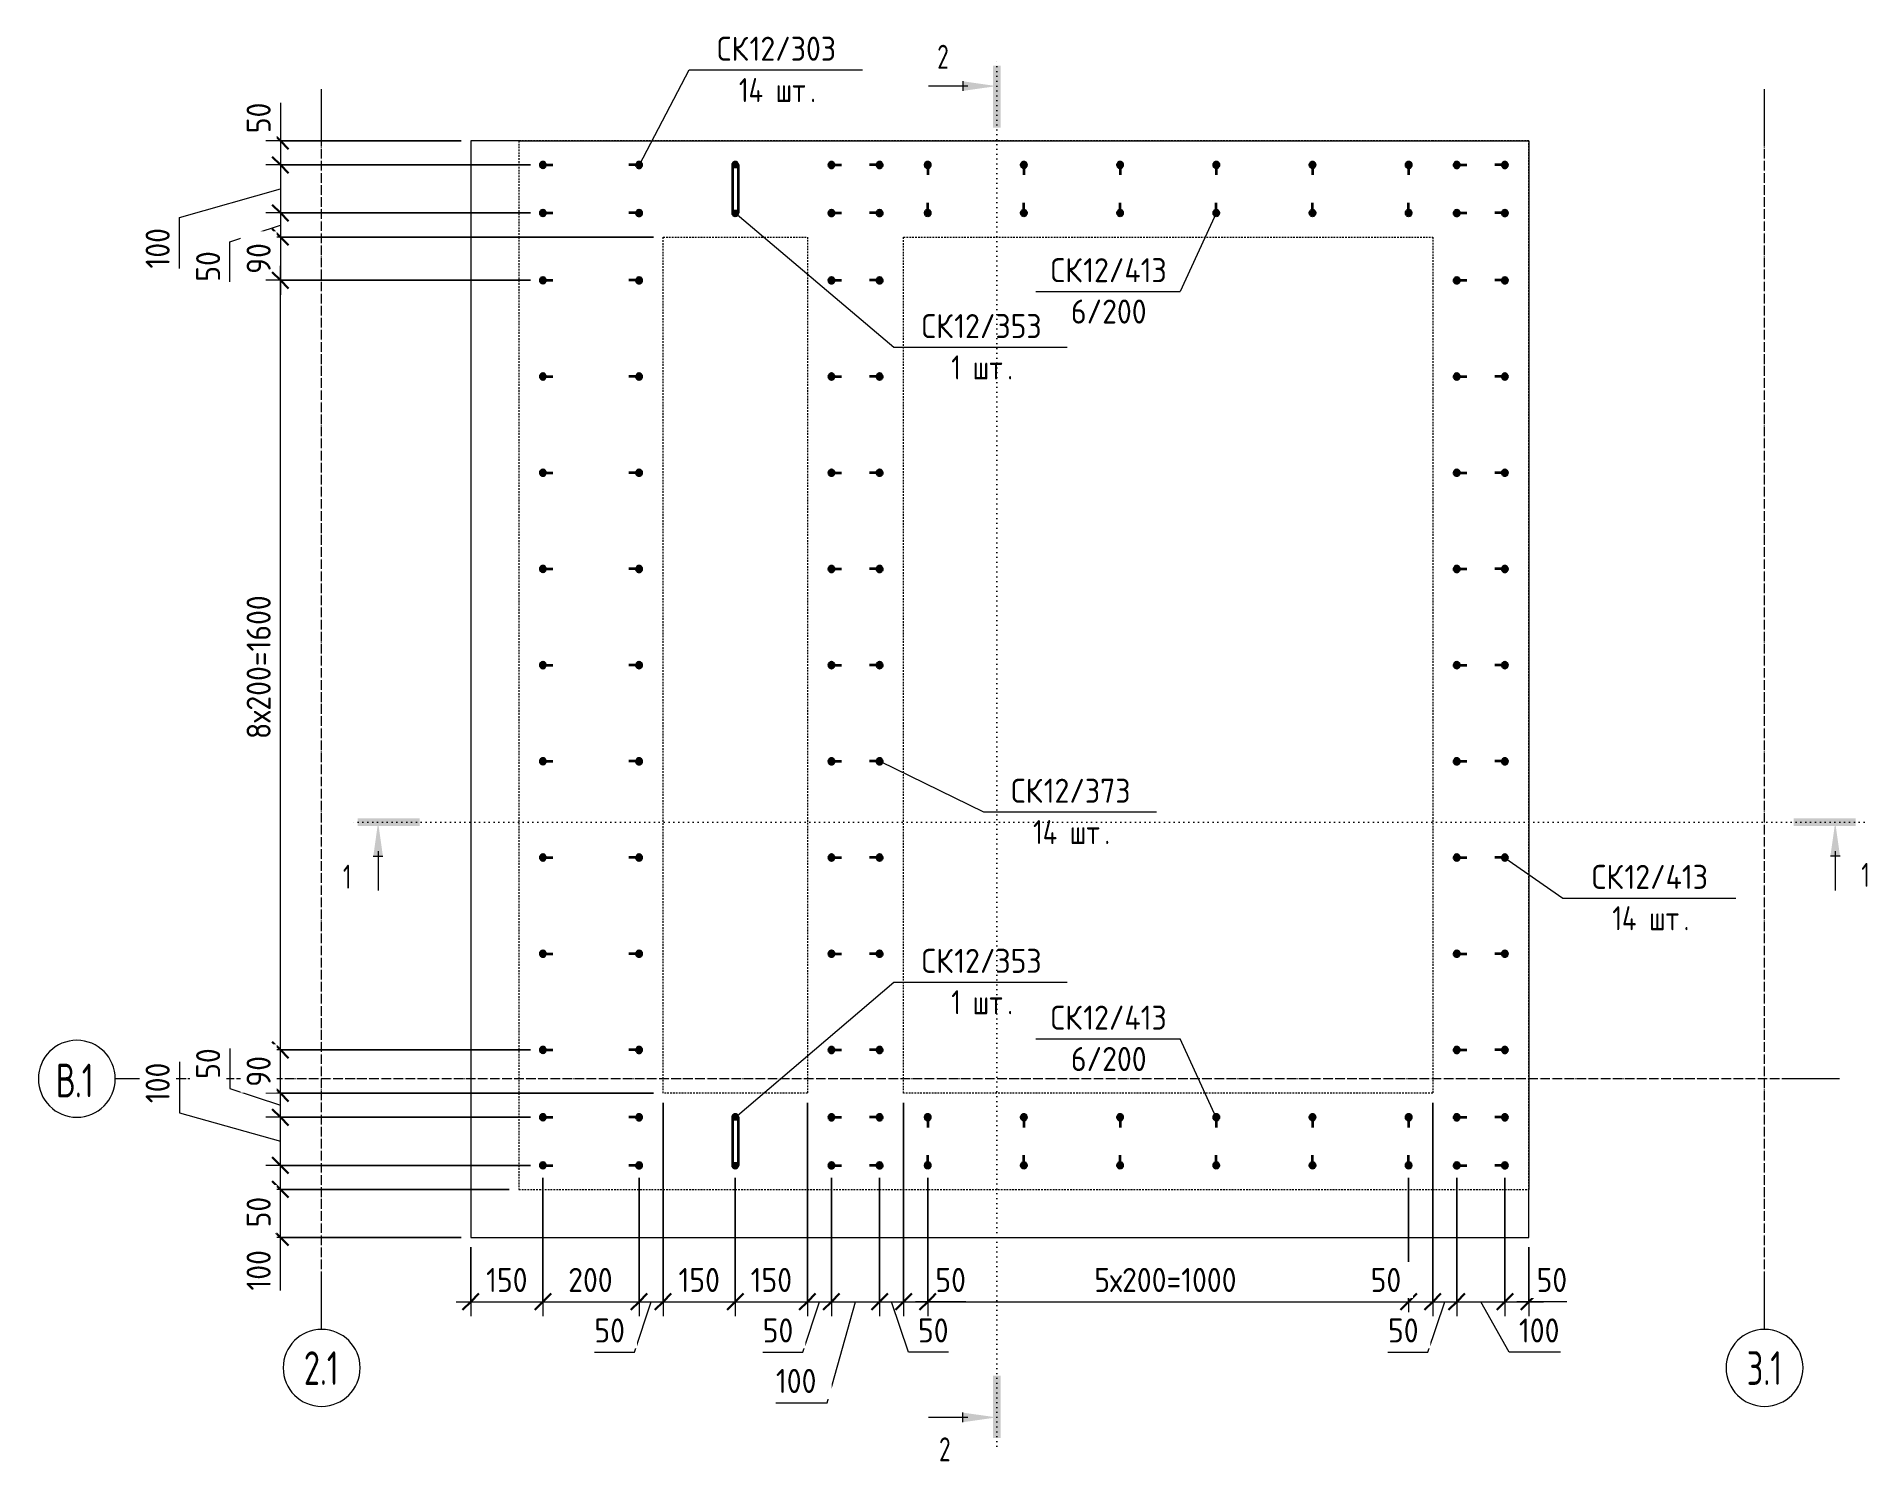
# Model space of a CAD drawing. Header units: millimetres. Extents: x -24758 to -3756, y -1583 to 75054.
# Drawn here: x -7562 to -3756, y 72010 to 74972 of the extents above; entities that cross this region are included whole.
import ezdxf

# ---------------------------------------------------------------- set-up
doc = ezdxf.new("R2010")
doc.units = ezdxf.units.MM
for name, pattern in [('01 Штриховая _4 мм_', [6, 3.5, -2.5]), ('02 Штрихпунктирная _20 мм_', [25, 20, -2.5, 0, -2.5]), ('04 Пунктир 10мм', [10, 0, -10])]:
    doc.linetypes.add(name, pattern=pattern)
for name, color, linetype, lineweight in [('AA_Dim', 7, 'Continuous', 9), ('AA_Dim-20', 7, 'Continuous', 9), ('AA_Linii', 7, 'Continuous', 9), ('AA_Razrez', 7, 'Continuous', 9), ('AA_Vinoska', 7, 'Continuous', 9), ('AF_Stena_Опалубка', 7, 'Continuous', 20), ('KR_Armatura', 7, 'Continuous', 20), ('KR_Armatura_Tonkie', 7, 'Continuous', 20), ('KR_Fundament', 7, 'Continuous', 20), ('Оси', 7, 'Continuous', 9)]:
    doc.layers.add(name, color=color, linetype=linetype, lineweight=lineweight)
doc.styles.add('ISOCPEUR', font='isocpeur.ttf', dxfattribs={"width": 0.7, "height": 50})
doc.styles.add('ISOCPEUR_1', font='isocpeur.ttf', dxfattribs={"width": 0.9, "height": 50})
doc.styles.add('ISOCPEUR_2', font='isocpeur.ttf', dxfattribs={"width": 0.8, "height": 50})
doc.styles.add('ISOCPEUR_3', font='isocpeur.ttf', dxfattribs={"width": 0.7, "height": 70})
doc.dimstyles.new('01_Точн_3_знака__непрозр_', dxfattribs={"dimscale": 304.8, "dimtxt": 49.799059, "dimasz": 0.111549, "dimexe": 0.098425, "dimexo": 0.065617, "dimgap": 0.016404, "dimtad": 1, "dimdec": 3, "dimrnd": 0.001, "dimdsep": 46, "dimtxsty": 'ISOCPEUR_1', "dimblk1": 'OBLIQUE', "dimblk2": 'OBLIQUE', "dimsah": 1, "dimcen": 0.09, "dimdle": 0.098425, "dimazin": 0, "dimtfac": 1, "dimtdec": 4, "dimtix": 1, "dimtmove": 1, "dimatfit": 3, "dimfxl": 1, "dimtvp": 1, "dimtfill": 1, "dimtolj": 1, "dimtzin": 0, "dimlwd": 18, "dimlwe": 18, "dimarcsym": 2})
doc.dimstyles.new('01_Точн_3_знака__непрозр__1', dxfattribs={"dimscale": 304.8, "dimtxt": 49.799059, "dimasz": 0.111549, "dimexe": 0.098425, "dimexo": 0.065617, "dimgap": 0.016404, "dimtad": 1, "dimdec": 3, "dimrnd": 0.001, "dimdsep": 46, "dimtxsty": 'ISOCPEUR_1', "dimblk1": 'OBLIQUE', "dimblk2": 'OBLIQUE', "dimsah": 1, "dimcen": 0.09, "dimdle": 0.098425, "dimazin": 0, "dimtfac": 1, "dimtdec": 4, "dimtix": 1, "dimtmove": 0, "dimatfit": 3, "dimfxl": 1, "dimtvp": 1, "dimtfill": 1, "dimtolj": 1, "dimtzin": 0, "dimlwd": 18, "dimlwe": 18, "dimarcsym": 2})

msp = doc.modelspace()

# ---------------------------------------------------------------- texts
at = {"layer": 'AA_Razrez', "char_height": 50, "attachment_point": 1, "style": 'ISOCPEUR'}
for s, insert, width in [('\\fISOCPEUR|b0|i0|c204|p34|;\\W.7;2', (-5690.0243, 74954.7797), 30.303787), ('\\fISOCPEUR|b0|i0|c204|p34|;\\W.7;1', (-6925.5225, 73250.1031), 21.324887), ('\\fISOCPEUR|b0|i0|c204|p34|;\\W.7;1', (-3768.6926, 73253.9379), 21.324887), ('\\fISOCPEUR|b0|i0|c204|p34|;\\W.7;2', (-5686.1895, 72059.5008), 30.303787)]:
    msp.add_mtext(s, dxfattribs=dict(at, insert=insert, width=width))
at = {"layer": 'AA_Vinoska', "char_height": 50, "attachment_point": 1}
for s, insert, width, style in [('СК', (-6148.0661, 74971.5378), 82.253137, 'ISOCPEUR_1'), ('12/303', (-6080.2005, 74971.5378), 222.227775, 'ISOCPEUR_1'), ('14 ', (-6102.2761, 74885.5567), 92.3544, 'ISOCPEUR_2'), ('шт', (-6026.0761, 74885.5567), 87.2236, 'ISOCPEUR_2'), ('\\fISOCPEUR|b0|i0|c204|p34|;\\W.8;.', (-5954.1095, 74885.5567), 14.1097, 'ISOCPEUR_2'), ('СК', (-5454.3576, 74511.1024), 82.253137, 'ISOCPEUR_1'), ('12/413', (-5386.492, 74511.1024), 215.012587, 'ISOCPEUR_1'), ('6/200', (-5412.1476, 74425.1213), 194.810062, 'ISOCPEUR_1'), ('СК', (-5722.5853, 74394.8763), 82.253137, 'ISOCPEUR_1'), ('12/353', (-5654.7197, 74394.8763), 222.227775, 'ISOCPEUR_1'), ('1 ', (-5660.8753, 74308.8952), 53.8734, 'ISOCPEUR_2'), ('шт', (-5616.4253, 74308.8952), 87.2236, 'ISOCPEUR_2'), ('\\fISOCPEUR|b0|i0|c204|p34|;\\W.8;.', (-5544.4587, 74308.8952), 14.1097, 'ISOCPEUR_2'), ('СК', (-5536.5074, 73428.8054), 82.253137, 'ISOCPEUR_1'), ('12/373', (-5468.6418, 73428.8054), 222.227775, 'ISOCPEUR_1'), ('14 ', (-5490.7174, 73342.8244), 92.3544, 'ISOCPEUR_2'), ('шт', (-5414.5174, 73342.8244), 87.2236, 'ISOCPEUR_2'), ('\\fISOCPEUR|b0|i0|c204|p34|;\\W.8;.', (-5342.5508, 73342.8244), 14.1097, 'ISOCPEUR_2'), ('СК', (-4329.1209, 73249.7081), 82.253137, 'ISOCPEUR_1'), ('12/413', (-4261.2552, 73249.7081), 215.012587, 'ISOCPEUR_1'), ('14 ', (-4286.3909, 73163.727), 92.3544, 'ISOCPEUR_2'), ('шт', (-4210.1909, 73163.727), 87.2236, 'ISOCPEUR_2'), ('\\fISOCPEUR|b0|i0|c204|p34|;\\W.8;.', (-4138.2242, 73163.727), 14.1097, 'ISOCPEUR_2'), ('СК', (-5722.5853, 73075.1301), 82.253137, 'ISOCPEUR_1'), ('12/353', (-5654.7197, 73075.1301), 222.227775, 'ISOCPEUR_1'), ('1 ', (-5660.8753, 72989.149), 53.8734, 'ISOCPEUR_2'), ('шт', (-5616.4253, 72989.149), 87.2236, 'ISOCPEUR_2'), ('\\fISOCPEUR|b0|i0|c204|p34|;\\W.8;.', (-5544.4587, 72989.149), 14.1097, 'ISOCPEUR_2'), ('СК', (-5454.3576, 72957.0617), 82.253137, 'ISOCPEUR_1'), ('12/413', (-5386.492, 72957.0617), 215.012587, 'ISOCPEUR_1'), ('6/200', (-5412.1476, 72871.0807), 194.810062, 'ISOCPEUR_1')]:
    msp.add_mtext(s, dxfattribs=dict(at, insert=insert, width=width, style=style))
at = {"layer": 'Оси', "char_height": 70, "attachment_point": 1, "style": 'ISOCPEUR_3'}
for s, insert, width in [('\\fISOCPEUR|b0|i0|c204|p34|;\\W.7;В', (-7522.7683, 72836.4076), 48.261587), ('.1', (-7482.9485, 72836.4076), 48.261587), ('2.1', (-7006.9631, 72238.4171), 89.789), ('3.1', (-4006.9631, 72238.4171), 89.789)]:
    msp.add_mtext(s, dxfattribs=dict(at, insert=insert, width=width))

# ---------------------------------------------------------------- blocks, each defined once
blk = doc.blocks.new('351_Ряд стержней П переменный шаг _НесАрм_РабПлоск_ - Тип 1-3892652-Арм_КР_-0_100_1 этаж копия 2 копия 1')
at = {"layer": 'KR_Armatura_Tonkie', "lineweight": 35}
for points in [[(0, 500), (-0.2, 501.6), (-0.8, 503), (-1.8, 504.2), (-3, 505.2), (-4.4, 505.8), (-6, 506), (-7.6, 505.8), (-9, 505.2), (-10.2, 504.2), (-11.2, 503), (-11.8, 501.6), (-12, 500), (-11.8, 498.4), (-11.2, 497), (-10.2, 495.8), (-9, 494.8), (-7.6, 494.2), (-6, 494), (-4.4, 494.2), (-3, 494.8), (-1.8, 495.8), (-0.8, 497.1), (-0.2, 498.4)], [(100, 500), (99.8, 501.6), (99.2, 503), (98.2, 504.2), (97, 505.2), (95.6, 505.8), (94, 506), (92.4, 505.8), (91, 505.2), (89.8, 504.2), (88.8, 503), (88.2, 501.6), (88, 500), (88.2, 498.4), (88.8, 497), (89.8, 495.8), (91, 494.8), (92.4, 494.2), (94, 494), (95.6, 494.2), (97, 494.8), (98.2, 495.8), (99.2, 497), (99.8, 498.4)], [(0, 300), (-0.2, 301.6), (-0.8, 303), (-1.8, 304.2), (-3.1, 305.2), (-4.4, 305.8), (-6, 306), (-7.6, 305.8), (-9, 305.2), (-10.2, 304.2), (-11.2, 303), (-11.8, 301.6), (-12, 300), (-11.8, 298.4), (-11.2, 297), (-10.2, 295.8), (-9, 294.8), (-7.6, 294.2), (-6, 294), (-4.4, 294.2), (-3, 294.8), (-1.8, 295.8), (-0.8, 297.1), (-0.2, 298.4)], [(100, 300), (99.5, 302.3), (99.2, 303), (98.2, 304.2), (96.9, 305.2), (95.6, 305.8), (94, 306), (92.4, 305.8), (91, 305.2), (89.8, 304.2), (88.8, 303), (88.2, 301.6), (88, 300), (88.2, 298.4), (88.8, 297), (89.8, 295.8), (91, 294.8), (92.4, 294.2), (94, 294), (95.6, 294.2), (97, 294.8), (98.2, 295.8), (99.5, 297.7), (99.8, 298.4)], [(0, 100), (-0.2, 101.6), (-0.8, 103), (-1.8, 104.2), (-3, 105.2), (-4.4, 105.8), (-6, 106), (-7.6, 105.8), (-9, 105.2), (-10.2, 104.2), (-11.2, 103), (-11.8, 101.6), (-11.9, 99.5), (-11.8, 98.4), (-11.2, 97), (-10.2, 95.8), (-9, 94.8), (-7.6, 94.2), (-6, 94), (-4.4, 94.2), (-3, 94.8), (-1.8, 95.8), (-0.8, 97), (-0.2, 98.4), (-0.1, 99.5)], [(100, 100), (99.8, 101.6), (99.2, 103), (98.2, 104.2), (97, 105.2), (95.6, 105.8), (94, 106), (92.4, 105.8), (91, 105.2), (89.8, 104.2), (88.8, 103), (88.2, 101.6), (88, 100), (88.2, 98.4), (88.8, 97), (89.8, 95.8), (91, 94.8), (92.4, 94.2), (94, 94), (95.6, 94.2), (97, 94.8), (98.2, 95.8), (99.2, 97), (99.8, 98.4)], [(0, -100), (-0.2, -98.4), (-0.8, -97), (-1.8, -95.8), (-3, -94.8), (-4.4, -94.2), (-6, -94), (-7.6, -94.2), (-9, -94.8), (-10.2, -95.8), (-11.2, -97), (-11.8, -98.4), (-12, -100), (-11.8, -101.6), (-11.2, -103), (-10.2, -104.2), (-9, -105.2), (-7.6, -105.8), (-6, -106), (-4.4, -105.8), (-3, -105.2), (-1.8, -104.2), (-0.8, -102.9), (-0.2, -101.6)], [(100, -100), (99.8, -98.4), (99.2, -97), (98.2, -95.8), (97, -94.8), (95.6, -94.2), (94, -94), (92.4, -94.2), (91, -94.8), (89.8, -95.8), (88.8, -97), (88.2, -98.4), (88, -100), (88.2, -101.6), (88.8, -103), (89.8, -104.2), (91, -105.2), (92.4, -105.8), (94, -106), (95.6, -105.8), (97, -105.2), (98.2, -104.2), (99.2, -103), (99.8, -101.6)], [(0, -300), (-0.2, -298.4), (-0.8, -297), (-1.8, -295.8), (-3, -294.8), (-4.4, -294.2), (-6, -294), (-7.6, -294.2), (-9.2, -295), (-10.2, -295.8), (-11.2, -297), (-11.8, -298.4), (-12, -300), (-11.8, -301.6), (-11.2, -303), (-10.2, -304.2), (-9, -305.2), (-7.6, -305.8), (-6, -306), (-4.4, -305.8), (-3, -305.2), (-1.8, -304.2), (-0.8, -302.9), (-0.2, -301.6)], [(100, -300), (99.8, -298.4), (99.2, -297), (98.2, -295.8), (97, -294.8), (95.6, -294.2), (94, -294), (92.4, -294.2), (90.8, -295), (89.8, -295.8), (88.8, -297), (88.2, -298.4), (88, -300), (88.2, -301.6), (88.8, -303), (89.8, -304.2), (91, -305.2), (92.4, -305.8), (94, -306), (95.6, -305.8), (97, -305.2), (98.2, -304.2), (99.2, -303), (99.8, -301.6)], [(0, -500), (-0.2, -498.4), (-0.8, -497), (-1.8, -495.8), (-3, -494.8), (-4.4, -494.2), (-6, -494), (-7.6, -494.2), (-9, -494.8), (-10.2, -495.8), (-11.2, -497), (-11.8, -498.4), (-11.9, -500.7), (-11.8, -501.6), (-11.2, -503), (-10.2, -504.2), (-9, -505.2), (-7.6, -505.8), (-6, -506), (-4.4, -505.8), (-3, -505.2), (-1.8, -504.2), (-0.8, -503), (-0.1, -500.7)], [(100, -500), (99.8, -498.4), (99.2, -497), (98.2, -495.8), (97, -494.8), (95.6, -494.2), (94, -494), (92.4, -494.2), (91, -494.8), (89.8, -495.8), (88.8, -497), (88.2, -498.4), (88.1, -500.7), (88.2, -501.6), (88.8, -503), (89.8, -504.2), (91, -505.2), (92.4, -505.8), (94, -506), (95.6, -505.8), (97, -505.2), (98.2, -504.2), (99.2, -503), (99.9, -500.7)]]:
    blk.add_hatch(color=256, dxfattribs=at).paths.add_polyline_path(points)
at = {"layer": 'KR_Armatura'}
for centre in [(-6, 500), (94, 500), (-6, 300), (94, 300), (-6, 100), (94, 100), (-6, -100), (94, -100), (-6, -300), (94, -300), (-6, -500), (94, -500)]:
    blk.add_circle(centre, 6, dxfattribs=at)
at = {"layer": 'KR_Armatura_Tonkie', "lineweight": 35}
for p, q in [((0, 500), (15, 500)), ((88, 500), (73, 500)), ((0, 300), (15, 300)), ((88, 300), (73, 300)), ((0, 100), (15, 100)), ((88, 100), (73, 100)), ((0, -100), (15, -100)), ((88, -100), (73, -100)), ((0, -300), (15, -300)), ((88, -300), (73, -300)), ((0, -500), (15, -500)), ((88, -500), (73, -500))]:
    blk.add_line(p, q, dxfattribs=at)
for centre, start, end in [((-6, 500), 360, 180), ((-6, 500), 180, 360), ((94, 500), 0, 180), ((94, 500), 180, 360), ((-6, 300), 360, 180), ((94, 300), 0, 180), ((-6, 300), 180, 360), ((94, 300), 180, 360), ((-6, 100), 360, 180), ((-6, 100), 180, 360), ((94, 100), 0, 180), ((94, 100), 180, 360), ((-6, -100), 360, 180), ((-6, -100), 180, 360), ((94, -100), 0, 180), ((94, -100), 180, 360), ((-6, -300), 360, 180), ((-6, -300), 180, 360), ((94, -300), 0, 180), ((94, -300), 180, 360), ((-6, -500), 360, 180), ((94, -500), 0, 180), ((-6, -500), 180, 360), ((94, -500), 180, 360)]:
    blk.add_arc(centre, 6, start, end, dxfattribs=at)
blk = doc.blocks.new('351_Ряд стержней П переменный шаг _НесАрм_РабПлоск_ - Тип 1-3896515-Арм_КР_-0_100_1 этаж копия 2 копия 1')
at = {"layer": 'KR_Armatura_Tonkie', "lineweight": 35}
for points in [[(-6, 1046), (-7.6, 1045.8), (-9, 1045.2), (-10.2, 1044.2), (-11.2, 1043), (-11.8, 1041.6), (-12, 1040), (-11.8, 1038.4), (-11.2, 1037), (-10.2, 1035.8), (-9, 1034.8), (-7.6, 1034.2), (-5.6, 1034), (-4.4, 1034.2), (-3, 1034.8), (-1.8, 1035.8), (-0.8, 1037), (-0.2, 1038.4), (0, 1040), (-0.2, 1041.6), (-0.8, 1043), (-1.8, 1044.2), (-3, 1045.2), (-4.4, 1045.8), (-5.6, 1046)], [(94, 1046), (92.4, 1045.8), (90.9, 1045.1), (89.8, 1044.2), (88.8, 1043), (88.2, 1041.6), (88, 1040), (88.2, 1038.4), (88.8, 1037), (89.8, 1035.8), (91, 1034.8), (92.4, 1034.2), (94, 1034), (95.6, 1034.2), (97.2, 1035), (98.2, 1035.8), (99.2, 1037), (99.8, 1038.4), (100, 1040), (99.8, 1041.6), (99.2, 1043), (98.2, 1044.2), (97, 1045.2), (95.6, 1045.8)], [(-6, 946), (-7.6, 945.8), (-9, 945.2), (-10.2, 944.2), (-11.2, 943), (-11.8, 941.6), (-12, 940), (-11.8, 938.4), (-11.2, 937), (-10.2, 935.8), (-9, 934.8), (-7.6, 934.2), (-5.6, 934), (-4.4, 934.2), (-3, 934.8), (-1.8, 935.8), (-0.8, 937), (-0.2, 938.4), (0, 940), (-0.2, 941.6), (-0.8, 943), (-1.8, 944.2), (-3, 945.2), (-4.4, 945.8), (-5.6, 946)], [(94, 946), (92.4, 945.8), (90.6, 944.9), (89.8, 944.2), (88.8, 943), (88.2, 941.6), (88, 940), (88.2, 938.4), (88.8, 937), (89.8, 935.8), (91, 934.8), (92.4, 934.2), (94, 934), (95.6, 934.2), (97.2, 935), (98.2, 935.8), (99.2, 937), (99.8, 938.4), (100, 940), (99.8, 941.6), (99.2, 943), (98.2, 944.2), (97, 945.2), (95.6, 945.8)], [(-6, 806), (-7.6, 805.8), (-9, 805.2), (-10.2, 804.2), (-11.2, 803), (-11.8, 801.6), (-12, 800), (-11.8, 798.4), (-11.2, 797), (-10.2, 795.8), (-9, 794.8), (-7.6, 794.2), (-5.6, 794), (-3.7, 794.5), (-3, 794.8), (-1.8, 795.8), (-0.8, 797), (-0.2, 798.4), (0, 800), (-0.2, 801.6), (-0.8, 803), (-1.8, 804.2), (-3, 805.2), (-4.4, 805.8), (-5.6, 806)], [(94, 806), (92.4, 805.8), (91, 805.2), (89.8, 804.2), (88.8, 803), (88.2, 801.6), (88, 800), (88.2, 798.4), (88.8, 797), (89.8, 795.8), (91.7, 794.5), (92.4, 794.2), (94, 794), (96.3, 794.5), (97.2, 795), (98.2, 795.8), (99.2, 797), (99.8, 798.4), (100, 800), (99.8, 801.6), (99.2, 803), (98.2, 804.2), (97, 805.2), (95.6, 805.8)], [(-6, 606), (-7.6, 605.8), (-9, 605.2), (-10.2, 604.2), (-11.2, 603), (-11.8, 601.6), (-12, 600), (-11.8, 598.4), (-11.2, 597), (-10.2, 595.8), (-9, 594.8), (-7.6, 594.2), (-5.6, 594), (-4.4, 594.2), (-3, 594.8), (-1.8, 595.8), (-0.8, 597), (-0.2, 598.4), (0, 600), (-0.2, 601.6), (-0.8, 603), (-1.8, 604.2), (-3, 605.2), (-4.4, 605.8), (-5.6, 606)], [(94, 606), (92.4, 605.8), (91, 605.2), (89.8, 604.2), (88.8, 603), (88.2, 601.6), (88, 600), (88.2, 598.4), (88.8, 597), (89.8, 595.8), (91, 594.8), (92.4, 594.2), (94.3, 594), (95.6, 594.2), (97.2, 595), (98.2, 595.8), (99.2, 597), (99.8, 598.4), (100, 600), (99.8, 601.6), (99.2, 603), (98.2, 604.2), (97, 605.2), (95.6, 605.8)], [(-6, 406), (-7.6, 405.8), (-9, 405.2), (-10.2, 404.2), (-11.2, 403), (-11.8, 401.6), (-12, 400), (-11.8, 398.4), (-11.2, 397), (-10.2, 395.8), (-9, 394.8), (-7.6, 394.2), (-5.6, 394), (-4.4, 394.2), (-3, 394.8), (-1.8, 395.8), (-0.8, 397), (-0.2, 398.4), (0, 400), (-0.2, 401.6), (-0.8, 403), (-1.8, 404.2), (-3, 405.2), (-4.4, 405.8), (-5.6, 406)], [(94, 406), (92.4, 405.8), (91, 405.2), (89.8, 404.2), (88.8, 403), (88.2, 401.6), (88, 400), (88.2, 398.4), (88.8, 397), (89.8, 395.8), (91, 394.8), (92.4, 394.2), (94, 394), (95.6, 394.2), (97.2, 395), (98.2, 395.8), (99.2, 397), (99.8, 398.4), (100, 400), (99.8, 401.6), (99.2, 403), (98.2, 404.2), (97, 405.2), (95.6, 405.8)], [(-6, 206), (-8, 205.6), (-9, 205.2), (-10.2, 204.2), (-11.2, 203), (-11.8, 201.6), (-12, 200), (-11.8, 198.4), (-11.2, 197), (-10.2, 195.8), (-9, 194.8), (-7.6, 194.2), (-5.6, 194), (-4.4, 194.2), (-3, 194.8), (-1.8, 195.8), (-0.8, 197), (-0.2, 198.4), (0, 200), (-0.2, 201.6), (-0.8, 203), (-1.8, 204.2), (-3, 205.2), (-4.4, 205.8)], [(94, 206), (92, 205.6), (91, 205.2), (89.8, 204.2), (88.8, 203), (88.2, 201.6), (88, 200), (88.2, 198.4), (88.8, 197), (89.8, 195.8), (91, 194.8), (92.4, 194.2), (94, 194), (95.6, 194.2), (97.2, 195), (98.2, 195.8), (99.2, 197), (99.8, 198.4), (100, 200), (99.8, 201.6), (99.2, 203), (98.2, 204.2), (97, 205.2), (95.6, 205.8)], [(-6, 6), (-7.6, 5.8), (-9, 5.2), (-10.2, 4.2), (-11.2, 3), (-11.8, 1.6), (-12, 0), (-11.8, -1.6), (-11.2, -3), (-10.2, -4.2), (-9, -5.2), (-7.6, -5.8), (-5.6, -6), (-4.4, -5.8), (-3, -5.2), (-1.8, -4.2), (-0.8, -3), (-0.2, -1.6), (0, 0), (-0.2, 1.6), (-0.8, 3), (-1.8, 4.2), (-3, 5.2), (-4.4, 5.8), (-5.6, 6)], [(-6, 6), (-7.6, 5.8), (-9, 5.2), (-10.2, 4.2), (-11.2, 3), (-11.8, 1.6), (-12, 0), (-11.8, -1.6), (-11.2, -3), (-10.2, -4.2), (-9, -5.2), (-7.6, -5.8), (-5.6, -6), (-4.4, -5.8), (-3, -5.2), (-1.8, -4.2), (-0.8, -3), (-0.2, -1.6), (0, 0), (-0.2, 1.6), (-0.8, 3), (-1.8, 4.2), (-3, 5.2), (-4.4, 5.8), (-5.6, 6)], [(94, 6), (92.4, 5.8), (91, 5.2), (89.8, 4.2), (88.8, 3), (88.2, 1.6), (88, 0), (88.2, -1.6), (88.8, -3), (89.8, -4.2), (91, -5.2), (92.4, -5.8), (94, -6), (95.6, -5.8), (97.2, -5), (98.2, -4.2), (99.2, -3), (99.8, -1.6), (100, 0), (99.8, 1.6), (99.2, 3), (98.2, 4.2), (97, 5.2), (95.6, 5.8)], [(94, 6), (92.4, 5.8), (91, 5.2), (89.8, 4.2), (88.8, 3), (88.2, 1.6), (88, 0), (88.2, -1.6), (88.8, -3), (89.8, -4.2), (91, -5.2), (92.4, -5.8), (94, -6), (95.6, -5.8), (97.2, -5), (98.2, -4.2), (99.2, -3), (99.8, -1.6), (100, 0), (99.8, 1.6), (99.2, 3), (98.2, 4.2), (97, 5.2), (95.6, 5.8)], [(-6, -194), (-7.6, -194.2), (-9.7, -195.3), (-10.2, -195.8), (-11.2, -197), (-11.8, -198.4), (-12, -200), (-11.8, -201.6), (-11.2, -203), (-10.2, -204.2), (-9, -205.2), (-7.6, -205.8), (-5.6, -206), (-4.4, -205.8), (-3, -205.2), (-1.8, -204.2), (-0.8, -203), (-0.2, -201.6), (0, -200), (-0.2, -198.4), (-0.8, -197), (-2.3, -195.3), (-3, -194.8), (-4.4, -194.2)], [(94, -194), (92.4, -194.2), (90.3, -195.3), (89.8, -195.8), (88.8, -197), (88.2, -198.4), (88, -200), (88.2, -201.6), (88.8, -203), (89.8, -204.2), (91, -205.2), (92.4, -205.8), (94, -206), (95.6, -205.8), (97.2, -205), (98.2, -204.2), (99.2, -203), (99.8, -201.6), (100, -200), (99.8, -198.4), (99.2, -197), (98.2, -195.8), (97, -194.8), (95.6, -194.2)], [(-6, -394), (-7.6, -394.2), (-9, -394.8), (-10.3, -395.8), (-11.2, -397), (-11.8, -398.4), (-12, -400), (-11.8, -401.6), (-11.2, -403), (-10.2, -404.2), (-9, -405.2), (-7.6, -405.8), (-5.6, -406), (-4.4, -405.8), (-3, -405.2), (-1.8, -404.2), (-0.8, -403), (-0.2, -401.6), (0, -400), (-0.2, -398.4), (-0.8, -397), (-1.8, -395.8), (-3, -394.8), (-4.4, -394.2)], [(94, -394), (92.4, -394.2), (91, -394.8), (89.7, -395.8), (88.8, -397), (88.2, -398.4), (88, -400), (88.2, -401.6), (88.8, -403), (89.8, -404.2), (91, -405.2), (92.4, -405.8), (94, -406), (95.6, -405.8), (97.2, -405), (98.2, -404.2), (99.2, -403), (99.8, -401.6), (100, -400), (99.8, -398.4), (99.2, -397), (98.2, -395.8), (97, -394.8), (95.6, -394.2)], [(-6, -594), (-7.6, -594.2), (-9, -594.8), (-10.6, -596.2), (-11.2, -597), (-11.8, -598.4), (-12, -600), (-11.8, -601.6), (-11.2, -603), (-10.2, -604.2), (-9, -605.2), (-7.6, -605.8), (-5.6, -606), (-4.4, -605.8), (-3, -605.2), (-1.8, -604.2), (-0.8, -603), (-0.2, -601.6), (0, -600), (-0.2, -598.4), (-0.8, -597), (-1.8, -595.8), (-3, -594.8), (-4.4, -594.2)], [(94, -594), (92.4, -594.2), (91, -594.8), (89.4, -596.2), (88.8, -597), (88.2, -598.4), (88, -600), (88.2, -601.6), (88.8, -603), (89.8, -604.2), (91, -605.2), (92.4, -605.8), (94, -606), (95.6, -605.8), (97.2, -605), (98.2, -604.2), (99.2, -603), (99.8, -601.6), (100, -600), (99.8, -598.4), (99.2, -597), (98.2, -595.8), (97, -594.8), (95.6, -594.2)], [(-6, -794), (-7.6, -794.2), (-9, -794.8), (-10.2, -795.8), (-11.2, -797), (-11.8, -798.4), (-12, -800), (-11.8, -801.6), (-11.2, -803), (-10.2, -804.2), (-9, -805.2), (-7.6, -805.8), (-5.6, -806), (-4.4, -805.8), (-3, -805.2), (-1.8, -804.2), (-0.8, -803), (-0.2, -801.6), (0, -800), (-0.2, -798.4), (-1, -796.7), (-1.8, -795.8), (-3, -794.8), (-4.4, -794.2)], [(94, -794), (92.4, -794.2), (91, -794.8), (89.8, -795.8), (88.8, -797), (88.2, -798.4), (88, -800), (88.2, -801.6), (88.8, -803), (89.8, -804.2), (91, -805.2), (92.4, -805.8), (94, -806), (95.6, -805.8), (97.2, -805), (98.2, -804.2), (99.2, -803), (99.8, -801.6), (100, -800), (99.8, -798.4), (99.2, -797), (98.2, -795.8), (97, -794.8), (95.6, -794.2)], [(-6, -934), (-7.6, -934.2), (-9, -934.8), (-10.2, -935.8), (-11.2, -937), (-11.8, -938.4), (-12, -940), (-11.8, -941.6), (-11.2, -943), (-10.2, -944.2), (-9, -945.2), (-7.6, -945.8), (-5.6, -946), (-4.4, -945.8), (-3, -945.2), (-1.8, -944.2), (-0.8, -943), (-0.2, -941.6), (0, -940), (-0.2, -938.4), (-0.8, -937), (-1.8, -935.8), (-3.7, -934.5), (-4.4, -934.2), (-5.6, -934)], [(94, -934), (91.7, -934.5), (91, -934.8), (89.8, -935.8), (88.8, -937), (88.2, -938.4), (88, -940), (88.2, -941.6), (88.8, -943), (89.8, -944.2), (91, -945.2), (92.4, -945.8), (94, -946), (95.6, -945.8), (97.2, -945), (98.2, -944.2), (99.2, -943), (99.8, -941.6), (100, -940), (99.8, -938.4), (99.2, -937), (98.2, -935.8), (96.3, -934.5), (95.6, -934.2)], [(-6, -1034), (-7.6, -1034.2), (-9, -1034.8), (-10.2, -1035.8), (-11.2, -1037), (-11.8, -1038.4), (-12, -1040), (-11.8, -1041.6), (-11.2, -1043), (-10.2, -1044.2), (-9, -1045.2), (-7.6, -1045.8), (-5.6, -1046), (-4.4, -1045.8), (-3, -1045.2), (-1.8, -1044.2), (-0.8, -1043), (-0.2, -1041.6), (0, -1040), (-0.2, -1038.4), (-0.8, -1037), (-1.8, -1035.8), (-3.1, -1034.8), (-4.4, -1034.2), (-5.6, -1034)], [(94, -1034), (92.4, -1034.2), (91, -1034.8), (89.8, -1035.8), (88.8, -1037), (88.2, -1038.4), (88, -1040), (88.2, -1041.6), (88.8, -1043), (89.8, -1044.2), (91, -1045.2), (92.4, -1045.8), (94, -1046), (95.6, -1045.8), (97.2, -1045), (98.2, -1044.2), (99.2, -1043), (99.8, -1041.6), (100, -1040), (99.8, -1038.4), (99.2, -1037), (98.2, -1035.8), (96.9, -1034.8), (95.6, -1034.2)]]:
    blk.add_hatch(color=256, dxfattribs=at).paths.add_polyline_path(points)
at = {"layer": 'KR_Armatura'}
for centre in [(-6, 1040), (94, 1040), (-6, 940), (94, 940), (-6, 800), (94, 800), (-6, 600), (94, 600), (-6, 400), (94, 400), (-6, 200), (94, 200), (-6, 0), (-6, 0), (94, 0), (94, 0), (-6, -200), (94, -200), (-6, -400), (94, -400), (-6, -600), (94, -600), (-6, -800), (94, -800), (-6, -940), (94, -940), (-6, -1040), (94, -1040)]:
    blk.add_circle(centre, 6, dxfattribs=at)
at = {"layer": 'KR_Armatura_Tonkie', "lineweight": 35}
for p, q in [((0, 1040), (15, 1040)), ((88, 1040), (73, 1040)), ((0, 940), (15, 940)), ((88, 940), (73, 940)), ((0, 800), (15, 800)), ((88, 800), (73, 800)), ((0, 600), (15, 600)), ((88, 600), (73, 600)), ((0, 400), (15, 400)), ((88, 400), (73, 400)), ((0, 200), (15, 200)), ((88, 200), (73, 200)), ((0, 0), (15, 0)), ((88, 0), (73, 0)), ((0, 0), (15, 0)), ((88, 0), (73, 0)), ((0, -200), (15, -200)), ((88, -200), (73, -200)), ((0, -400), (15, -400)), ((88, -400), (73, -400)), ((0, -600), (15, -600)), ((88, -600), (73, -600)), ((0, -800), (15, -800)), ((88, -800), (73, -800)), ((0, -940), (15, -940)), ((88, -940), (73, -940)), ((0, -1040), (15, -1040)), ((88, -1040), (73, -1040))]:
    blk.add_line(p, q, dxfattribs=at)
for centre, start, end in [((-6, 1040), 360, 180), ((-6, 1040), 180, 0), ((94, 1040), 360, 180), ((94, 1040), 180, 360), ((-6, 940), 360, 180), ((-6, 940), 180, 0), ((94, 940), 360, 180), ((94, 940), 180, 360), ((-6, 800), 360, 180), ((-6, 800), 180, 0), ((94, 800), 360, 180), ((94, 800), 180, 360), ((-6, 600), 360, 180), ((-6, 600), 180, 0), ((94, 600), 360, 180), ((94, 600), 180, 360), ((-6, 400), 360, 180), ((-6, 400), 180, 0), ((94, 400), 360, 180), ((94, 400), 180, 360), ((-6, 200), 360, 180), ((-6, 200), 180, 360), ((94, 200), 360, 180), ((94, 200), 180, 360), ((-6, 0), 360, 180), ((-6, 0), 360, 180), ((-6, 0), 180, 360), ((94, 0), 360, 180), ((94, 0), 360, 180), ((94, 0), 180, 360), ((-6, 0), 180, 360), ((94, 0), 180, 360), ((-6, -200), 360, 180), ((-6, -200), 180, 360), ((94, -200), 360, 180), ((94, -200), 180, 360), ((-6, -400), 360, 180), ((-6, -400), 180, 0), ((94, -400), 360, 180), ((94, -400), 180, 360), ((-6, -600), 360, 180), ((-6, -600), 180, 0), ((94, -600), 360, 180), ((94, -600), 180, 360), ((-6, -800), 360, 180), ((94, -800), 360, 180), ((-6, -800), 180, 0), ((94, -800), 180, 360), ((-6, -940), 360, 180), ((-6, -940), 180, 0), ((94, -940), 360, 180), ((94, -940), 180, 360), ((-6, -1040), 360, 180), ((-6, -1040), 180, 0), ((94, -1040), 360, 180), ((94, -1040), 180, 360)]:
    blk.add_arc(centre, 6, start, end, dxfattribs=at)
blk = doc.blocks.new('351_Ряд стержней П переменный шаг _НесАрм_РабПлоск_ - Тип 1-3896563-Арм_КР_-0_100_1 этаж копия 2 копия 1')
at = {"layer": 'KR_Armatura_Tonkie', "lineweight": 35}
for points in [[(-6, 1046), (-7.6, 1045.8), (-9, 1045.2), (-10.2, 1044.2), (-11.2, 1043), (-11.8, 1041.6), (-12, 1040), (-11.8, 1038.4), (-11.2, 1037), (-10.2, 1035.8), (-9, 1034.8), (-7.6, 1034.2), (-6, 1034), (-4.4, 1034.2), (-2.4, 1035.3), (-1.8, 1035.8), (-0.8, 1037), (-0.2, 1038.4), (0, 1040), (-0.2, 1041.6), (-0.8, 1043), (-2.4, 1044.7), (-3, 1045.2), (-4.4, 1045.8)], [(94, 1046), (92.4, 1045.8), (90.9, 1045.1), (89.8, 1044.2), (88.8, 1043), (88.2, 1041.6), (88, 1040), (88.2, 1038.4), (88.8, 1037), (89.8, 1035.8), (91, 1034.8), (92.4, 1034.2), (94, 1034), (95.6, 1034.2), (97, 1034.8), (98.2, 1035.8), (99.2, 1037), (99.8, 1038.4), (100, 1040), (99.8, 1041.6), (99.2, 1043), (98.2, 1044.2), (97, 1045.2), (95.6, 1045.8)], [(-6, 946), (-7.6, 945.8), (-9, 945.2), (-10.2, 944.2), (-11.2, 943), (-11.8, 941.6), (-12, 940), (-11.8, 938.4), (-11.2, 937), (-10.2, 935.8), (-9, 934.8), (-7.6, 934.2), (-6, 934), (-4.4, 934.2), (-2.4, 935.3), (-1.8, 935.8), (-0.8, 937), (-0.2, 938.4), (0, 940), (-0.2, 941.6), (-0.8, 943), (-2.4, 944.7), (-3, 945.2), (-4.4, 945.8)], [(94, 946), (92.4, 945.8), (90.6, 944.9), (89.8, 944.2), (88.8, 943), (88.2, 941.6), (88, 940), (88.2, 938.4), (88.8, 937), (89.8, 935.8), (91, 934.8), (92.4, 934.2), (94, 934), (95.6, 934.2), (97, 934.8), (98.2, 935.8), (99.2, 937), (99.8, 938.4), (100, 940), (99.8, 941.6), (99.2, 943), (98.2, 944.2), (97, 945.2), (95.6, 945.8)], [(-6, 806), (-7.6, 805.8), (-9, 805.2), (-10.2, 804.2), (-11.2, 803), (-11.8, 801.6), (-12, 800), (-11.8, 798.4), (-11.2, 797), (-10.2, 795.8), (-9, 794.8), (-7.6, 794.2), (-6, 794), (-4.4, 794.2), (-2.4, 795.3), (-1.8, 795.8), (-0.8, 797), (-0.2, 798.4), (0, 800), (-0.2, 801.6), (-0.8, 803), (-2.4, 804.7), (-3, 805.2), (-4.4, 805.8)], [(94, 806), (92.4, 805.8), (91, 805.2), (89.8, 804.2), (88.8, 803), (88.2, 801.6), (88, 800), (88.2, 798.4), (88.8, 797), (89.8, 795.8), (91.7, 794.5), (92.4, 794.2), (94, 794), (96.3, 794.5), (97, 794.8), (98.2, 795.8), (99.2, 797), (99.8, 798.4), (100, 800), (99.8, 801.6), (99.2, 803), (98.2, 804.2), (97, 805.2), (95.6, 805.8)], [(-6, 606), (-7.6, 605.8), (-9, 605.2), (-10.2, 604.2), (-11.2, 603), (-11.8, 601.6), (-12, 600), (-11.8, 598.4), (-11.2, 597), (-10.2, 595.8), (-9, 594.8), (-7.6, 594.2), (-6, 594), (-4.4, 594.2), (-2.4, 595.3), (-1.8, 595.8), (-0.8, 597), (-0.2, 598.4), (0, 600), (-0.2, 601.6), (-0.8, 603), (-2.4, 604.7), (-3, 605.2), (-4.4, 605.8)], [(94, 606), (92.4, 605.8), (91, 605.2), (89.8, 604.2), (88.8, 603), (88.2, 601.6), (88, 600), (88.2, 598.4), (88.8, 597), (89.8, 595.8), (91, 594.8), (92.4, 594.2), (94.3, 594), (95.6, 594.2), (97, 594.8), (98.2, 595.8), (99.2, 597), (99.8, 598.4), (100, 600), (99.8, 601.6), (99.2, 603), (98.2, 604.2), (97, 605.2), (95.6, 605.8)], [(-6, 406), (-7.6, 405.8), (-9, 405.2), (-10.2, 404.2), (-11.2, 403), (-11.8, 401.6), (-12, 400), (-11.8, 398.4), (-11.2, 397), (-10.2, 395.8), (-9, 394.8), (-7.6, 394.2), (-6, 394), (-4.4, 394.2), (-2.4, 395.3), (-1.8, 395.8), (-0.8, 397), (-0.2, 398.4), (0, 400), (-0.2, 401.6), (-0.8, 403), (-2.4, 404.7), (-3, 405.2), (-4.4, 405.8)], [(94, 406), (92.4, 405.8), (91, 405.2), (89.8, 404.2), (88.8, 403), (88.2, 401.6), (88, 400), (88.2, 398.4), (88.8, 397), (89.8, 395.8), (91, 394.8), (92.4, 394.2), (94, 394), (95.6, 394.2), (97, 394.8), (98.2, 395.8), (99.2, 397), (99.8, 398.4), (100, 400), (99.8, 401.6), (99.2, 403), (98.2, 404.2), (97, 405.2), (95.6, 405.8)], [(-6, 206), (-8, 205.6), (-9, 205.2), (-10.2, 204.2), (-11.2, 203), (-11.8, 201.6), (-12, 200), (-11.8, 198.4), (-11.2, 197), (-10.2, 195.8), (-9, 194.8), (-7.6, 194.2), (-6, 194), (-4.4, 194.2), (-2.4, 195.3), (-1.8, 195.8), (-0.8, 197), (-0.2, 198.4), (0, 200), (-0.2, 201.6), (-0.8, 203), (-2.4, 204.7), (-3, 205.2), (-4.4, 205.8)], [(94, 206), (92, 205.6), (91, 205.2), (89.8, 204.2), (88.8, 203), (88.2, 201.6), (88, 200), (88.2, 198.4), (88.8, 197), (89.8, 195.8), (91, 194.8), (92.4, 194.2), (94, 194), (95.6, 194.2), (97, 194.8), (98.2, 195.8), (99.2, 197), (99.8, 198.4), (100, 200), (99.8, 201.6), (99.2, 203), (98.2, 204.2), (97, 205.2), (95.6, 205.8)], [(-6, 6), (-7.6, 5.8), (-9, 5.2), (-10.2, 4.2), (-11.2, 3), (-11.8, 1.6), (-12, 0), (-11.8, -1.6), (-11.2, -3), (-10.2, -4.2), (-9, -5.2), (-7.6, -5.8), (-6, -6), (-4.4, -5.8), (-2.4, -4.7), (-1.8, -4.2), (-0.8, -3), (-0.2, -1.6), (0, 0), (-0.2, 1.6), (-0.8, 3), (-2.4, 4.7), (-3, 5.2), (-4.4, 5.8)], [(-6, 6), (-7.6, 5.8), (-9, 5.2), (-10.2, 4.2), (-11.2, 3), (-11.8, 1.6), (-12, 0), (-11.8, -1.6), (-11.2, -3), (-10.2, -4.2), (-9, -5.2), (-7.6, -5.8), (-6, -6), (-4.4, -5.8), (-2.4, -4.7), (-1.8, -4.2), (-0.8, -3), (-0.2, -1.6), (0, 0), (-0.2, 1.6), (-0.8, 3), (-2.4, 4.7), (-3, 5.2), (-4.4, 5.8)], [(94, 6), (92.4, 5.8), (91, 5.2), (89.8, 4.2), (88.8, 3), (88.2, 1.6), (88, 0), (88.2, -1.6), (88.8, -3), (89.8, -4.2), (91, -5.2), (92.4, -5.8), (94, -6), (95.6, -5.8), (97, -5.2), (98.2, -4.2), (99.2, -3), (99.8, -1.6), (100, 0), (99.8, 1.6), (99.2, 3), (98.2, 4.2), (97, 5.2), (95.6, 5.8)], [(94, 6), (92.4, 5.8), (91, 5.2), (89.8, 4.2), (88.8, 3), (88.2, 1.6), (88, 0), (88.2, -1.6), (88.8, -3), (89.8, -4.2), (91, -5.2), (92.4, -5.8), (94, -6), (95.6, -5.8), (97, -5.2), (98.2, -4.2), (99.2, -3), (99.8, -1.6), (100, 0), (99.8, 1.6), (99.2, 3), (98.2, 4.2), (97, 5.2), (95.6, 5.8)], [(-6, -194), (-7.6, -194.2), (-9.7, -195.3), (-10.2, -195.8), (-11.2, -197), (-11.8, -198.4), (-12, -200), (-11.8, -201.6), (-11.2, -203), (-10.2, -204.2), (-9, -205.2), (-7.6, -205.8), (-6, -206), (-4.4, -205.8), (-2.4, -204.7), (-1.8, -204.2), (-0.8, -203), (-0.2, -201.6), (0, -200), (-0.2, -198.4), (-0.8, -197), (-2.3, -195.3), (-3, -194.8), (-4.4, -194.2)], [(94, -194), (92.4, -194.2), (90.3, -195.3), (89.8, -195.8), (88.8, -197), (88.2, -198.4), (88, -200), (88.2, -201.6), (88.8, -203), (89.8, -204.2), (91, -205.2), (92.4, -205.8), (94, -206), (95.6, -205.8), (97, -205.2), (98.2, -204.2), (99.2, -203), (99.8, -201.6), (100, -200), (99.8, -198.4), (99.2, -197), (97.7, -195.3), (97, -194.8), (95.6, -194.2)], [(-6, -394), (-7.6, -394.2), (-9, -394.8), (-10.3, -395.8), (-11.2, -397), (-11.8, -398.4), (-12, -400), (-11.8, -401.6), (-11.2, -403), (-10.2, -404.2), (-9, -405.2), (-7.6, -405.8), (-6, -406), (-4.4, -405.8), (-2.4, -404.7), (-1.8, -404.2), (-0.8, -403), (-0.2, -401.6), (0, -400), (-0.2, -398.4), (-0.8, -397), (-1.8, -395.8), (-3, -394.8), (-4.4, -394.2)], [(94, -394), (92.4, -394.2), (91, -394.8), (89.7, -395.8), (88.8, -397), (88.2, -398.4), (88, -400), (88.2, -401.6), (88.8, -403), (89.8, -404.2), (91, -405.2), (92.4, -405.8), (94, -406), (95.6, -405.8), (97, -405.2), (98.2, -404.2), (99.2, -403), (99.8, -401.6), (100, -400), (99.8, -398.4), (99.2, -397), (98.2, -395.8), (97, -394.8), (95.6, -394.2)], [(-6, -594), (-7.6, -594.2), (-9, -594.8), (-10.6, -596.2), (-11.2, -597), (-11.8, -598.4), (-12, -600), (-11.8, -601.6), (-11.2, -603), (-10.2, -604.2), (-9, -605.2), (-7.6, -605.8), (-6, -606), (-4.4, -605.8), (-2.4, -604.7), (-1.8, -604.2), (-0.8, -603), (-0.2, -601.6), (0, -600), (-0.2, -598.4), (-0.8, -597), (-1.8, -595.8), (-3, -594.8), (-4.4, -594.2)], [(94, -594), (92.4, -594.2), (91, -594.8), (89.4, -596.2), (88.8, -597), (88.2, -598.4), (88, -600), (88.2, -601.6), (88.8, -603), (89.8, -604.2), (91, -605.2), (92.4, -605.8), (94, -606), (95.6, -605.8), (97, -605.2), (98.2, -604.2), (99.2, -603), (99.8, -601.6), (100, -600), (99.8, -598.4), (99.2, -597), (98.2, -595.8), (97, -594.8), (95.6, -594.2)], [(-6, -794), (-7.6, -794.2), (-9, -794.8), (-10.2, -795.8), (-11.2, -797), (-11.8, -798.4), (-12, -800), (-11.8, -801.6), (-11.2, -803), (-10.2, -804.2), (-9, -805.2), (-7.6, -805.8), (-6, -806), (-4.4, -805.8), (-2.4, -804.7), (-1.8, -804.2), (-0.8, -803), (-0.2, -801.6), (0, -800), (-0.2, -798.4), (-1, -796.7), (-2.4, -795.3), (-3, -794.8), (-4.4, -794.2)], [(94, -794), (92.4, -794.2), (91, -794.8), (89.8, -795.8), (88.8, -797), (88.2, -798.4), (88, -800), (88.2, -801.6), (88.8, -803), (89.8, -804.2), (91, -805.2), (92.4, -805.8), (94, -806), (95.6, -805.8), (97, -805.2), (98.2, -804.2), (99.2, -803), (99.8, -801.6), (100, -800), (99.8, -798.4), (99, -796.7), (98.2, -795.8), (97, -794.8), (95.6, -794.2)], [(-6, -934), (-7.6, -934.2), (-9, -934.8), (-10.2, -935.8), (-11.2, -937), (-11.8, -938.4), (-12, -940), (-11.8, -941.6), (-11.2, -943), (-10.2, -944.2), (-9, -945.2), (-7.6, -945.8), (-6, -946), (-4.4, -945.8), (-2.4, -944.7), (-1.8, -944.2), (-0.8, -943), (-0.2, -941.6), (0, -940), (-0.2, -938.4), (-0.8, -937), (-2.4, -935.3), (-3, -934.8), (-4.4, -934.2)], [(94, -934), (91.7, -934.5), (91, -934.8), (89.8, -935.8), (88.8, -937), (88.2, -938.4), (88, -940), (88.2, -941.6), (88.8, -943), (89.8, -944.2), (91, -945.2), (92.4, -945.8), (94, -946), (95.6, -945.8), (97, -945.2), (98.2, -944.2), (99.2, -943), (99.8, -941.6), (100, -940), (99.8, -938.4), (99.2, -937), (98.2, -935.8), (96.3, -934.5), (95.6, -934.2)], [(-6, -1034), (-7.6, -1034.2), (-9, -1034.8), (-10.2, -1035.8), (-11.2, -1037), (-11.8, -1038.4), (-12, -1040), (-11.8, -1041.6), (-11.2, -1043), (-10.2, -1044.2), (-9, -1045.2), (-7.6, -1045.8), (-6, -1046), (-4.4, -1045.8), (-2.4, -1044.7), (-1.8, -1044.2), (-0.8, -1043), (-0.2, -1041.6), (0, -1040), (-0.2, -1038.4), (-0.8, -1037), (-2.4, -1035.3), (-3, -1034.8), (-4.4, -1034.2)], [(94, -1034), (92.4, -1034.2), (91, -1034.8), (89.8, -1035.8), (88.8, -1037), (88.2, -1038.4), (88, -1040), (88.2, -1041.6), (88.8, -1043), (89.8, -1044.2), (91, -1045.2), (92.4, -1045.8), (94, -1046), (95.6, -1045.8), (97, -1045.2), (98.2, -1044.2), (99.2, -1043), (99.8, -1041.6), (100, -1040), (99.8, -1038.4), (99.2, -1037), (98.2, -1035.8), (96.9, -1034.8), (95.6, -1034.2)]]:
    blk.add_hatch(color=256, dxfattribs=at).paths.add_polyline_path(points)
at = {"layer": 'KR_Armatura'}
for centre in [(-6, 1040), (94, 1040), (-6, 940), (94, 940), (-6, 800), (94, 800), (-6, 600), (94, 600), (-6, 400), (94, 400), (-6, 200), (94, 200), (-6, 0), (-6, 0), (94, 0), (94, 0), (-6, -200), (94, -200), (-6, -400), (94, -400), (-6, -600), (94, -600), (-6, -800), (94, -800), (-6, -940), (94, -940), (-6, -1040), (94, -1040)]:
    blk.add_circle(centre, 6, dxfattribs=at)
at = {"layer": 'KR_Armatura_Tonkie', "lineweight": 35}
for p, q in [((0, 1040), (15, 1040)), ((88, 1040), (73, 1040)), ((0, 940), (15, 940)), ((88, 940), (73, 940)), ((0, 800), (15, 800)), ((88, 800), (73, 800)), ((0, 600), (15, 600)), ((88, 600), (73, 600)), ((0, 400), (15, 400)), ((88, 400), (73, 400)), ((0, 200), (15, 200)), ((88, 200), (73, 200)), ((0, 0), (15, 0)), ((88, 0), (73, 0)), ((0, 0), (15, 0)), ((88, 0), (73, 0)), ((0, -200), (15, -200)), ((88, -200), (73, -200)), ((0, -400), (15, -400)), ((88, -400), (73, -400)), ((0, -600), (15, -600)), ((88, -600), (73, -600)), ((0, -800), (15, -800)), ((88, -800), (73, -800)), ((0, -940), (15, -940)), ((88, -940), (73, -940)), ((0, -1040), (15, -1040)), ((88, -1040), (73, -1040))]:
    blk.add_line(p, q, dxfattribs=at)
for centre, start, end in [((-6, 1040), 360, 180), ((-6, 1040), 180, 0), ((94, 1040), 360, 180), ((94, 1040), 180, 360), ((-6, 940), 360, 180), ((-6, 940), 180, 0), ((94, 940), 360, 180), ((94, 940), 180, 360), ((-6, 800), 360, 180), ((-6, 800), 180, 0), ((94, 800), 360, 180), ((94, 800), 180, 360), ((-6, 600), 360, 180), ((-6, 600), 180, 0), ((94, 600), 360, 180), ((94, 600), 180, 360), ((-6, 400), 360, 180), ((-6, 400), 180, 0), ((94, 400), 360, 180), ((94, 400), 180, 360), ((-6, 200), 360, 180), ((-6, 200), 180, 360), ((94, 200), 360, 180), ((94, 200), 180, 360), ((-6, 0), 360, 180), ((-6, 0), 360, 180), ((-6, 0), 180, 360), ((94, 0), 360, 180), ((94, 0), 360, 180), ((94, 0), 180, 360), ((-6, 0), 180, 360), ((94, 0), 180, 360), ((-6, -200), 360, 180), ((-6, -200), 180, 360), ((94, -200), 360, 180), ((94, -200), 180, 360), ((-6, -400), 360, 180), ((-6, -400), 180, 0), ((94, -400), 360, 180), ((94, -400), 180, 360), ((-6, -600), 360, 180), ((-6, -600), 180, 0), ((94, -600), 360, 180), ((94, -600), 180, 360), ((-6, -800), 360, 180), ((94, -800), 360, 180), ((-6, -800), 180, 0), ((94, -800), 180, 360), ((-6, -940), 360, 180), ((-6, -940), 180, 0), ((94, -940), 360, 180), ((94, -940), 180, 360), ((-6, -1040), 360, 180), ((-6, -1040), 180, 0), ((94, -1040), 360, 180), ((94, -1040), 180, 360)]:
    blk.add_arc(centre, 6, start, end, dxfattribs=at)
blk = doc.blocks.new('351_Ряд стержней П переменный шаг _НесАрм_РабПлоск_ - Тип 1-V15-Арм_КР_-0_100_1 этаж копия 2 копия 1')
at = {"layer": 'KR_Armatura_Tonkie', "lineweight": 35}
for points in [[(0, 500), (-0.2, 501.6), (-1.1, 503.4), (-1.8, 504.2), (-3, 505.2), (-4.4, 505.8), (-6, 506), (-7.6, 505.8), (-9, 505.2), (-10.2, 504.2), (-11.2, 503), (-11.8, 501.6), (-12, 500), (-11.8, 498.4), (-11.2, 497), (-10.2, 495.8), (-9, 494.8), (-7.6, 494.2), (-6, 494), (-4.4, 494.2), (-3, 494.8), (-1.8, 495.8), (-0.8, 497), (-0.2, 498.4)], [(100, 500), (99.8, 501.6), (99.1, 503.1), (98.2, 504.2), (97, 505.2), (95.6, 505.8), (94, 506), (92.4, 505.8), (91, 505.2), (89.8, 504.2), (88.8, 503), (88.2, 501.6), (88, 500), (88.2, 498.4), (88.8, 497), (89.8, 495.8), (91, 494.8), (92.4, 494.2), (94, 494), (95.6, 494.2), (97, 494.8), (98.2, 495.8), (99.2, 497), (99.8, 498.4)], [(0, 300), (-0.2, 301.6), (-1.1, 303.4), (-1.8, 304.2), (-3.1, 305.2), (-4.4, 305.8), (-6, 306), (-7.6, 305.8), (-9, 305.2), (-10.2, 304.2), (-11.2, 303), (-11.8, 301.6), (-12, 300), (-11.8, 298.4), (-11.2, 297), (-10.2, 295.8), (-9, 294.8), (-7.6, 294.2), (-6, 294), (-4.4, 294.2), (-3, 294.8), (-1.8, 295.8), (-0.8, 297), (-0.2, 298.4)], [(100, 300), (99.8, 301.6), (99.1, 303.1), (98.2, 304.2), (96.9, 305.2), (95.6, 305.8), (94, 306), (92.4, 305.8), (91, 305.2), (89.8, 304.2), (88.8, 303), (88.2, 301.6), (88, 300), (88.2, 298.4), (88.8, 297), (89.8, 295.8), (91, 294.8), (92.4, 294.2), (94, 294), (95.6, 294.2), (97, 294.8), (98.2, 295.8), (99.2, 297), (99.8, 298.4)], [(0, 100), (-0.2, 101.6), (-0.8, 103), (-1.8, 104.2), (-3, 105.2), (-4.4, 105.8), (-6, 106), (-7.6, 105.8), (-9, 105.2), (-10.2, 104.2), (-11.2, 103), (-11.8, 101.6), (-11.9, 99.5), (-11.8, 98.4), (-11.2, 97), (-10.2, 95.8), (-9, 94.8), (-7.6, 94.2), (-6, 94), (-4.4, 94.2), (-3, 94.8), (-1.8, 95.8), (-0.8, 97), (-0.2, 98.4), (-0.1, 99.5)], [(100, 100), (99.8, 101.6), (99.2, 103), (98.2, 104.2), (97, 105.2), (95.6, 105.8), (94, 106), (92.4, 105.8), (91, 105.2), (89.8, 104.2), (88.8, 103), (88.2, 101.6), (88.1, 99.5), (88.2, 98.4), (88.8, 97), (89.8, 95.8), (91, 94.8), (92.4, 94.2), (94, 94), (95.6, 94.2), (97, 94.8), (98.2, 95.8), (99.2, 97), (99.8, 98.4), (99.9, 99.5)], [(0, -100), (-0.2, -98.4), (-1.1, -96.6), (-1.8, -95.8), (-3, -94.8), (-4.4, -94.2), (-6, -94), (-7.6, -94.2), (-9, -94.8), (-10.2, -95.8), (-11.2, -97), (-11.8, -98.4), (-12, -100), (-11.8, -101.6), (-11.2, -103), (-10.2, -104.2), (-9, -105.2), (-7.6, -105.8), (-6, -106), (-4.4, -105.8), (-3, -105.2), (-1.8, -104.2), (-0.8, -103), (-0.2, -101.6)], [(100, -100), (99.8, -98.4), (99.1, -96.9), (98.2, -95.8), (97, -94.8), (95.6, -94.2), (94, -94), (92.4, -94.2), (91, -94.8), (89.8, -95.8), (88.8, -97), (88.2, -98.4), (88, -100), (88.2, -101.6), (88.8, -103), (89.8, -104.2), (91, -105.2), (92.4, -105.8), (94, -106), (95.6, -105.8), (97, -105.2), (98.2, -104.2), (99.2, -103), (99.8, -101.6)], [(0, -300), (-0.2, -298.4), (-1.1, -296.6), (-1.8, -295.8), (-3, -294.8), (-4.4, -294.2), (-6, -294), (-7.6, -294.2), (-9.2, -295), (-10.2, -295.8), (-11.2, -297), (-11.8, -298.4), (-12, -300), (-11.8, -301.6), (-11.2, -303), (-10.2, -304.2), (-9, -305.2), (-7.6, -305.8), (-6, -306), (-4.4, -305.8), (-3, -305.2), (-1.8, -304.2), (-0.8, -303), (-0.2, -301.6)], [(100, -300), (99.8, -298.4), (99.1, -296.9), (98.2, -295.8), (97, -294.8), (95.6, -294.2), (94, -294), (92.4, -294.2), (90.8, -295), (89.8, -295.8), (88.8, -297), (88.2, -298.4), (88, -300), (88.2, -301.6), (88.8, -303), (89.8, -304.2), (91, -305.2), (92.4, -305.8), (94, -306), (95.6, -305.8), (97, -305.2), (98.2, -304.2), (99.2, -303), (99.8, -301.6)], [(0, -500), (-0.2, -498.4), (-0.8, -497), (-1.8, -495.8), (-3, -494.8), (-4.4, -494.2), (-6, -494), (-7.6, -494.2), (-9, -494.8), (-10.2, -495.8), (-11.2, -497), (-11.8, -498.4), (-11.9, -500.7), (-11.8, -501.6), (-11.2, -503), (-10.2, -504.2), (-9, -505.2), (-7.6, -505.8), (-6, -506), (-4.4, -505.8), (-3, -505.2), (-1.8, -504.2), (-0.8, -503), (-0.1, -500.7)], [(100, -500), (99.8, -498.4), (99.2, -497), (98.2, -495.8), (97, -494.8), (95.6, -494.2), (94, -494), (92.4, -494.2), (91, -494.8), (89.8, -495.8), (88.8, -497), (88.2, -498.4), (88.1, -500.7), (88.2, -501.6), (88.8, -503), (89.8, -504.2), (91, -505.2), (92.4, -505.8), (94, -506), (95.6, -505.8), (97, -505.2), (98.2, -504.2), (99.2, -503), (99.9, -500.7)]]:
    blk.add_hatch(color=256, dxfattribs=at).paths.add_polyline_path(points)
at = {"layer": 'KR_Armatura'}
for centre in [(-6, 500), (94, 500), (-6, 300), (94, 300), (-6, 100), (94, 100), (-6, -100), (94, -100), (-6, -300), (94, -300), (-6, -500), (94, -500)]:
    blk.add_circle(centre, 6, dxfattribs=at)
at = {"layer": 'KR_Armatura_Tonkie', "lineweight": 35}
for p, q in [((0, 500), (15, 500)), ((88, 500), (73, 500)), ((0, 300), (15, 300)), ((88, 300), (73, 300)), ((0, 100), (15, 100)), ((88, 100), (73, 100)), ((0, -100), (15, -100)), ((88, -100), (73, -100)), ((0, -300), (15, -300)), ((88, -300), (73, -300)), ((0, -500), (15, -500)), ((88, -500), (73, -500))]:
    blk.add_line(p, q, dxfattribs=at)
for centre, start, end in [((-6, 500), 360, 180), ((-6, 500), 180, 360), ((94, 500), 0, 180), ((94, 500), 180, 360), ((-6, 300), 360, 180), ((94, 300), 0, 180), ((-6, 300), 180, 360), ((94, 300), 180, 360), ((-6, 100), 360, 180), ((-6, 100), 180, 360), ((94, 100), 0, 180), ((94, 100), 180, 360), ((-6, -100), 360, 180), ((-6, -100), 180, 360), ((94, -100), 0, 180), ((94, -100), 180, 360), ((-6, -300), 360, 180), ((-6, -300), 180, 360), ((94, -300), 0, 180), ((94, -300), 180, 360), ((-6, -500), 360, 180), ((94, -500), 0, 180), ((-6, -500), 180, 360), ((94, -500), 180, 360)]:
    blk.add_arc(centre, 6, start, end, dxfattribs=at)
blk = doc.blocks.new('351_Ряд стержней П переменный шаг _НесАрм_РабПлоск_ - Тип 1-3902956-Арм_КР_-0_100_1 этаж копия 2 копия 1')
at = {"layer": 'KR_Armatura_Tonkie', "lineweight": 35}
for points in [[(-6, 1046), (-7.6, 1045.8), (-9, 1045.2), (-10.2, 1044.2), (-11.2, 1043), (-11.8, 1041.6), (-12, 1040), (-11.8, 1038.4), (-11.2, 1037), (-10.2, 1035.8), (-9, 1034.8), (-7.6, 1034.2), (-6, 1034), (-4.4, 1034.2), (-3, 1034.8), (-1.8, 1035.8), (-0.8, 1037), (-0.2, 1038.4), (0, 1040), (-0.2, 1041.6), (-0.8, 1043), (-1.8, 1044.2), (-3, 1045.2), (-5.1, 1045.9)], [(194, 1046), (192.4, 1045.8), (190.9, 1045.1), (189.8, 1044.2), (188.8, 1043), (188.2, 1041.6), (188, 1040), (188.2, 1038.4), (188.8, 1037), (189.8, 1035.8), (191, 1034.8), (192.4, 1034.2), (194, 1034), (195.6, 1034.2), (197, 1034.8), (198.2, 1035.8), (199.2, 1037), (199.8, 1038.4), (200, 1040), (199.8, 1041.6), (199.2, 1043), (198.2, 1044.2), (197, 1045.2), (195.6, 1045.8)], [(-6, 946), (-7.6, 945.8), (-9, 945.2), (-10.2, 944.2), (-11.2, 943), (-11.8, 941.6), (-12, 940), (-11.8, 938.4), (-11.2, 937), (-10.2, 935.8), (-9, 934.8), (-7.6, 934.2), (-6, 934), (-4.4, 934.2), (-3, 934.8), (-1.8, 935.8), (-0.8, 937), (-0.2, 938.4), (0, 940), (-0.2, 941.6), (-0.8, 943), (-1.8, 944.2), (-3, 945.2), (-5.1, 945.9)], [(194, 946), (192.4, 945.8), (190.6, 944.9), (189.8, 944.2), (188.8, 943), (188.2, 941.6), (188, 940), (188.2, 938.4), (188.8, 937), (189.8, 935.8), (191, 934.8), (192.4, 934.2), (194, 934), (195.6, 934.2), (197, 934.8), (198.2, 935.8), (199.2, 937), (199.8, 938.4), (200, 940), (199.8, 941.6), (199.2, 943), (198.2, 944.2), (197, 945.2), (195.6, 945.8)], [(-6, 806), (-7.6, 805.8), (-9, 805.2), (-10.2, 804.2), (-11.2, 803), (-11.8, 801.6), (-12, 800), (-11.8, 798.4), (-11.2, 797), (-10.2, 795.8), (-9, 794.8), (-7.6, 794.2), (-6, 794), (-3.7, 794.5), (-3, 794.8), (-1.8, 795.8), (-0.8, 797), (-0.2, 798.4), (0, 800), (-0.2, 801.6), (-0.8, 803), (-1.8, 804.2), (-3, 805.2), (-5.1, 805.9)], [(194, 806), (192.4, 805.8), (191, 805.2), (189.8, 804.2), (188.8, 803), (188.2, 801.6), (188, 800), (188.2, 798.4), (188.8, 797), (189.8, 795.8), (191.7, 794.5), (192.4, 794.2), (194, 794), (196.3, 794.5), (197, 794.8), (198.2, 795.8), (199.2, 797), (199.8, 798.4), (200, 800), (199.8, 801.6), (199.2, 803), (198.2, 804.2), (197, 805.2), (195.6, 805.8)], [(-6, 606), (-7.6, 605.8), (-9, 605.2), (-10.2, 604.2), (-11.2, 603), (-11.8, 601.6), (-12, 600), (-11.8, 598.4), (-11.2, 597), (-10.2, 595.8), (-9, 594.8), (-7.6, 594.2), (-6, 594), (-4.4, 594.2), (-3, 594.8), (-1.8, 595.8), (-0.8, 597), (-0.2, 598.4), (0, 600), (-0.2, 601.6), (-0.8, 603), (-1.8, 604.2), (-3, 605.2), (-5.1, 605.9)], [(194, 606), (192.4, 605.8), (191, 605.2), (189.8, 604.2), (188.8, 603), (188.2, 601.6), (188, 600), (188.2, 598.4), (188.8, 597), (189.8, 595.8), (191, 594.8), (192.4, 594.2), (194.3, 594), (195.6, 594.2), (197, 594.8), (198.2, 595.8), (199.2, 597), (199.8, 598.4), (200, 600), (199.8, 601.6), (199.2, 603), (198.2, 604.2), (197, 605.2), (195.6, 605.8)], [(-6, 406), (-7.6, 405.8), (-9, 405.2), (-10.2, 404.2), (-11.2, 403), (-11.8, 401.6), (-12, 400), (-11.8, 398.4), (-11.2, 397), (-10.2, 395.8), (-9, 394.8), (-7.6, 394.2), (-6, 394), (-4.4, 394.2), (-3, 394.8), (-1.8, 395.8), (-0.8, 397), (-0.2, 398.4), (0, 400), (-0.2, 401.6), (-0.8, 403), (-1.8, 404.2), (-3, 405.2), (-5.1, 405.9)], [(194, 406), (192.4, 405.8), (191, 405.2), (189.8, 404.2), (188.8, 403), (188.2, 401.6), (188, 400), (188.2, 398.4), (188.8, 397), (189.8, 395.8), (191, 394.8), (192.4, 394.2), (194, 394), (195.6, 394.2), (197, 394.8), (198.2, 395.8), (199.2, 397), (199.8, 398.4), (200, 400), (199.8, 401.6), (199.2, 403), (198.2, 404.2), (197, 405.2), (195.6, 405.8)], [(-6, 206), (-8, 205.6), (-9, 205.2), (-10.2, 204.2), (-11.2, 203), (-11.8, 201.6), (-12, 200), (-11.8, 198.4), (-11.2, 197), (-10.2, 195.8), (-9, 194.8), (-7.6, 194.2), (-6, 194), (-4.4, 194.2), (-3, 194.8), (-1.8, 195.8), (-0.8, 197), (-0.2, 198.4), (0, 200), (-0.2, 201.6), (-0.8, 203), (-1.8, 204.2), (-3, 205.2), (-4.4, 205.8)], [(194, 206), (192, 205.6), (191, 205.2), (189.8, 204.2), (188.8, 203), (188.2, 201.6), (188, 200), (188.2, 198.4), (188.8, 197), (189.8, 195.8), (191, 194.8), (192.4, 194.2), (194, 194), (195.6, 194.2), (197, 194.8), (198.2, 195.8), (199.2, 197), (199.8, 198.4), (200, 200), (199.8, 201.6), (199.2, 203), (198.2, 204.2), (197, 205.2), (195.6, 205.8)], [(-6, 6), (-7.6, 5.8), (-9, 5.2), (-10.2, 4.2), (-11.2, 3), (-11.8, 1.6), (-12, 0), (-11.8, -1.6), (-11.2, -3), (-10.2, -4.2), (-9, -5.2), (-7.6, -5.8), (-6, -6), (-4.4, -5.8), (-3, -5.2), (-1.8, -4.2), (-0.8, -3), (-0.2, -1.6), (0, 0), (-0.2, 1.6), (-0.8, 3), (-1.8, 4.2), (-3, 5.2), (-4.4, 5.8)], [(-6, 6), (-7.6, 5.8), (-9, 5.2), (-10.2, 4.2), (-11.2, 3), (-11.8, 1.6), (-12, 0), (-11.8, -1.6), (-11.2, -3), (-10.2, -4.2), (-9, -5.2), (-7.6, -5.8), (-6, -6), (-4.4, -5.8), (-3, -5.2), (-1.8, -4.2), (-0.8, -3), (-0.2, -1.6), (0, 0), (-0.2, 1.6), (-0.8, 3), (-1.8, 4.2), (-3, 5.2), (-4.4, 5.8)], [(194, 6), (192.4, 5.8), (191, 5.2), (189.8, 4.2), (188.8, 3), (188.2, 1.6), (188, 0), (188.2, -1.6), (188.8, -3), (189.8, -4.2), (191, -5.2), (192.4, -5.8), (194, -6), (195.6, -5.8), (197, -5.2), (198.2, -4.2), (199.2, -3), (199.8, -1.6), (200, 0), (199.8, 1.6), (199.2, 3), (198.2, 4.2), (197, 5.2), (195.6, 5.8)], [(194, 6), (192.4, 5.8), (191, 5.2), (189.8, 4.2), (188.8, 3), (188.2, 1.6), (188, 0), (188.2, -1.6), (188.8, -3), (189.8, -4.2), (191, -5.2), (192.4, -5.8), (194, -6), (195.6, -5.8), (197, -5.2), (198.2, -4.2), (199.2, -3), (199.8, -1.6), (200, 0), (199.8, 1.6), (199.2, 3), (198.2, 4.2), (197, 5.2), (195.6, 5.8)], [(-6, -194), (-7.6, -194.2), (-9.7, -195.3), (-10.2, -195.8), (-11.2, -197), (-11.8, -198.4), (-12, -200), (-11.8, -201.6), (-11.2, -203), (-10.2, -204.2), (-9, -205.2), (-7.6, -205.8), (-6, -206), (-4.4, -205.8), (-3, -205.2), (-1.8, -204.2), (-0.8, -203), (-0.2, -201.6), (0, -200), (-0.2, -198.4), (-0.8, -197), (-2.3, -195.3), (-3, -194.8), (-4.4, -194.2)], [(194, -194), (192.4, -194.2), (190.3, -195.3), (189.8, -195.8), (188.8, -197), (188.2, -198.4), (188, -200), (188.2, -201.6), (188.8, -203), (189.8, -204.2), (191, -205.2), (192.4, -205.8), (194, -206), (195.6, -205.8), (197, -205.2), (198.2, -204.2), (199.2, -203), (199.8, -201.6), (200, -200), (199.8, -198.4), (199.2, -197), (197.7, -195.3), (197, -194.8), (195.6, -194.2)], [(-6, -394), (-7.6, -394.2), (-9, -394.8), (-10.3, -395.8), (-11.2, -397), (-11.8, -398.4), (-12, -400), (-11.8, -401.6), (-11.2, -403), (-10.2, -404.2), (-9, -405.2), (-7.6, -405.8), (-6, -406), (-4.4, -405.8), (-3, -405.2), (-1.8, -404.2), (-0.8, -403), (-0.2, -401.6), (0, -400), (-0.2, -398.4), (-0.8, -397), (-1.8, -395.8), (-3, -394.8), (-4.4, -394.2)], [(194, -394), (192.4, -394.2), (191, -394.8), (189.7, -395.8), (188.8, -397), (188.2, -398.4), (188, -400), (188.2, -401.6), (188.8, -403), (189.8, -404.2), (191, -405.2), (192.4, -405.8), (194, -406), (195.6, -405.8), (197, -405.2), (198.2, -404.2), (199.2, -403), (199.8, -401.6), (200, -400), (199.8, -398.4), (199.2, -397), (198.2, -395.8), (197, -394.8), (195.6, -394.2)], [(-6, -594), (-7.6, -594.2), (-9, -594.8), (-10.6, -596.2), (-11.2, -597), (-11.8, -598.4), (-12, -600), (-11.8, -601.6), (-11.2, -603), (-10.2, -604.2), (-9, -605.2), (-7.6, -605.8), (-6, -606), (-4.4, -605.8), (-3, -605.2), (-1.8, -604.2), (-0.8, -603), (-0.2, -601.6), (0, -600), (-0.2, -598.4), (-0.8, -597), (-1.8, -595.8), (-3, -594.8), (-4.4, -594.2)], [(194, -594), (192.4, -594.2), (191, -594.8), (189.4, -596.2), (188.8, -597), (188.2, -598.4), (188, -600), (188.2, -601.6), (188.8, -603), (189.8, -604.2), (191, -605.2), (192.4, -605.8), (194, -606), (195.6, -605.8), (197, -605.2), (198.2, -604.2), (199.2, -603), (199.8, -601.6), (200, -600), (199.8, -598.4), (199.2, -597), (198.2, -595.8), (197, -594.8), (195.6, -594.2)], [(-6, -794), (-7.6, -794.2), (-9, -794.8), (-10.2, -795.8), (-11.2, -797), (-11.8, -798.4), (-12, -800), (-11.8, -801.6), (-11.2, -803), (-10.2, -804.2), (-9, -805.2), (-7.6, -805.8), (-6, -806), (-4.4, -805.8), (-3, -805.2), (-1.8, -804.2), (-0.8, -803), (-0.2, -801.6), (0, -800), (-0.2, -798.4), (-1, -796.7), (-1.8, -795.8), (-3, -794.8), (-4.4, -794.2)], [(194, -794), (192.4, -794.2), (191, -794.8), (189.8, -795.8), (188.8, -797), (188.2, -798.4), (188, -800), (188.2, -801.6), (188.8, -803), (189.8, -804.2), (191, -805.2), (192.4, -805.8), (194, -806), (195.6, -805.8), (197, -805.2), (198.2, -804.2), (199.2, -803), (199.8, -801.6), (200, -800), (199.8, -798.4), (199, -796.7), (198.2, -795.8), (197, -794.8), (195.6, -794.2)], [(-6, -934), (-7.6, -934.2), (-9, -934.8), (-10.2, -935.8), (-11.2, -937), (-11.8, -938.4), (-12, -940), (-11.8, -941.6), (-11.2, -943), (-10.2, -944.2), (-9, -945.2), (-7.6, -945.8), (-6, -946), (-4.4, -945.8), (-3, -945.2), (-1.8, -944.2), (-0.8, -943), (-0.2, -941.6), (0, -940), (-0.2, -938.4), (-0.8, -937), (-1.8, -935.8), (-3.7, -934.5), (-5.1, -934.1)], [(194, -934), (191.7, -934.5), (191, -934.8), (189.8, -935.8), (188.8, -937), (188.2, -938.4), (188, -940), (188.2, -941.6), (188.8, -943), (189.8, -944.2), (191, -945.2), (192.4, -945.8), (194, -946), (195.6, -945.8), (197, -945.2), (198.2, -944.2), (199.2, -943), (199.8, -941.6), (200, -940), (199.8, -938.4), (199.2, -937), (198.2, -935.8), (196.3, -934.5), (195.6, -934.2)], [(-6, -1034), (-7.6, -1034.2), (-9, -1034.8), (-10.2, -1035.8), (-11.2, -1037), (-11.8, -1038.4), (-12, -1040), (-11.8, -1041.6), (-11.2, -1043), (-10.2, -1044.2), (-9, -1045.2), (-7.6, -1045.8), (-6, -1046), (-4.4, -1045.8), (-3, -1045.2), (-1.8, -1044.2), (-0.8, -1043), (-0.2, -1041.6), (0, -1040), (-0.2, -1038.4), (-0.8, -1037), (-1.8, -1035.8), (-3.1, -1034.8), (-5.1, -1034.1)], [(194, -1034), (192.4, -1034.2), (191, -1034.8), (189.8, -1035.8), (188.8, -1037), (188.2, -1038.4), (188, -1040), (188.2, -1041.6), (188.8, -1043), (189.8, -1044.2), (191, -1045.2), (192.4, -1045.8), (194, -1046), (195.6, -1045.8), (197, -1045.2), (198.2, -1044.2), (199.2, -1043), (199.8, -1041.6), (200, -1040), (199.8, -1038.4), (199.2, -1037), (198.2, -1035.8), (196.9, -1034.8), (195.6, -1034.2)]]:
    blk.add_hatch(color=256, dxfattribs=at).paths.add_polyline_path(points)
at = {"layer": 'KR_Armatura'}
for centre in [(-6, 1040), (194, 1040), (-6, 940), (194, 940), (-6, 800), (194, 800), (-6, 600), (194, 600), (-6, 400), (194, 400), (-6, 200), (194, 200), (-6, 0), (-6, 0), (194, 0), (194, 0), (-6, -200), (194, -200), (-6, -400), (194, -400), (-6, -600), (194, -600), (-6, -800), (194, -800), (-6, -940), (194, -940), (-6, -1040), (194, -1040)]:
    blk.add_circle(centre, 6, dxfattribs=at)
at = {"layer": 'KR_Armatura_Tonkie', "lineweight": 35}
for p, q in [((0, 1040), (15, 1040)), ((188, 1040), (173, 1040)), ((0, 940), (15, 940)), ((188, 940), (173, 940)), ((0, 800), (15, 800)), ((188, 800), (173, 800)), ((0, 600), (15, 600)), ((188, 600), (173, 600)), ((0, 400), (15, 400)), ((188, 400), (173, 400)), ((0, 200), (15, 200)), ((188, 200), (173, 200)), ((0, 0), (15, 0)), ((188, 0), (173, 0)), ((0, 0), (15, 0)), ((188, 0), (173, 0)), ((0, -200), (15, -200)), ((188, -200), (173, -200)), ((0, -400), (15, -400)), ((188, -400), (173, -400)), ((0, -600), (15, -600)), ((188, -600), (173, -600)), ((0, -800), (15, -800)), ((188, -800), (173, -800)), ((0, -940), (15, -940)), ((188, -940), (173, -940)), ((0, -1040), (15, -1040)), ((188, -1040), (173, -1040))]:
    blk.add_line(p, q, dxfattribs=at)
for centre, start, end in [((-6, 1040), 360, 180), ((-6, 1040), 180, 0), ((194, 1040), 0, 180), ((194, 1040), 180, 360), ((-6, 940), 360, 180), ((-6, 940), 180, 0), ((194, 940), 0, 180), ((194, 940), 180, 360), ((-6, 800), 360, 180), ((-6, 800), 180, 0), ((194, 800), 0, 180), ((194, 800), 180, 360), ((-6, 600), 360, 180), ((-6, 600), 180, 0), ((194, 600), 0, 180), ((194, 600), 180, 360), ((-6, 400), 360, 180), ((-6, 400), 180, 0), ((194, 400), 0, 180), ((194, 400), 180, 360), ((-6, 200), 360, 180), ((-6, 200), 180, 360), ((194, 200), 0, 180), ((194, 200), 180, 360), ((-6, 0), 360, 180), ((-6, 0), 360, 180), ((-6, 0), 180, 360), ((194, 0), 0, 180), ((194, 0), 0, 180), ((194, 0), 180, 360), ((-6, 0), 180, 360), ((194, 0), 180, 360), ((-6, -200), 360, 180), ((-6, -200), 180, 360), ((194, -200), 0, 180), ((194, -200), 180, 360), ((-6, -400), 360, 180), ((-6, -400), 180, 0), ((194, -400), 0, 180), ((194, -400), 180, 360), ((-6, -600), 360, 180), ((-6, -600), 180, 0), ((194, -600), 0, 180), ((194, -600), 180, 360), ((-6, -800), 360, 180), ((194, -800), 0, 180), ((-6, -800), 180, 0), ((194, -800), 180, 360), ((-6, -940), 360, 180), ((-6, -940), 180, 0), ((194, -940), 0, 180), ((194, -940), 180, 360), ((-6, -1040), 360, 180), ((-6, -1040), 180, 0), ((194, -1040), 0, 180), ((194, -1040), 180, 360)]:
    blk.add_arc(centre, 6, start, end, dxfattribs=at)
blk = doc.blocks.new('Разрез - Номер узла_ сзади-394133-Арм_КР_-0_100_1 этаж копия 2 копия 1')
at = {"layer": 'AA_Razrez'}
for points in [[(7.33, 0.4), (7.33, -0.39), (0.87, -0.39), (0.87, 0.4)], [(3.5, -3.53), (2.5, -3.53), (3, 0)]]:
    blk.add_hatch(color=256, dxfattribs=at).paths.add_polyline_path(points)
for p, q in [((2.5, -3.53), (3.5, -3.53)), ((3, -3), (3, -7.1))]:
    blk.add_line(p, q, dxfattribs=at)
blk = doc.blocks.new('Разрез - Номер узла_ спереди-394134-Арм_КР_-0_100_1 этаж копия 2 копия 1')
at = {"layer": 'AA_Razrez'}
for points in [[(7.33, 0.4), (7.33, -0.39), (0.87, -0.39), (0.87, 0.4)], [(3.5, -3.53), (2.5, -3.53), (3, 0)]]:
    blk.add_hatch(color=256, dxfattribs=at).paths.add_polyline_path(points)
for p, q in [((2.5, -3.53), (3.5, -3.53)), ((3, -3), (3, -7.1))]:
    blk.add_line(p, q, dxfattribs=at)
blk = doc.blocks.new('042_М_Арматуры - Диам длина поз _ Комментарий-2260297-Арм_КР_-0_100_1 этаж копия 2 копия 1')
at = {"layer": 'AA_Vinoska'}
blk.add_line((-9, 0), (9, 0), dxfattribs=at)
blk = doc.blocks.new('042_М_Арматуры - Диам длина поз _ Шаг колво-3174169-Арм_КР_-0_100_1 этаж копия 2 копия 1')
at = {"layer": 'AA_Vinoska'}
blk.add_line((-7.5, 0), (7.5, 0), dxfattribs=at)
blk = doc.blocks.new('Ось сетки - d_4мм-2765513-Арм_КР_-0_100_1 этаж копия 2 копия 1')
at = {"layer": 'Оси'}
for start, end in [(360, 180), (360, 180), (180, 360), (180, 360)]:
    blk.add_arc((0, 0), 4, start, end, dxfattribs=at)
blk = doc.blocks.new('DIMBLOCK41-Арм_КР_-0_100_1 этаж копия 2 копия 1')
at = {"layer": 'AA_Dim-20', "lineweight": 18, "transparency": 16777216}
for p, q in [((-7055.6, 74834.1), (-7055.6, 74750.9)), ((-7055.6, 74785), (-7055.6, 74705)), ((-6679.9, 74755), (-7085.6, 74755)), ((-7055.6, 74755), (-6679.9, 74755)), ((-7055.6, 74750.9), (-7055.6, 74730)), ((-6535.9, 74705), (-7085.6, 74705)), ((-7055.6, 74705), (-6535.9, 74705))]:
    blk.add_line(p, q, dxfattribs=at)
at = {"layer": 'AA_Dim-20', "lineweight": 30, "transparency": 16777216}
for p, q in [((-7055.6, 74755), (-7072.6, 74772)), ((-7055.6, 74705), (-7072.6, 74722)), ((-7055.6, 74755), (-7038.6, 74738)), ((-7055.6, 74705), (-7038.6, 74688))]:
    blk.add_line(p, q, dxfattribs=at)
at = {"layer": 'AA_Dim-20', "color": 0, "lineweight": 18, "transparency": 16777216, "insert": (-7125.9, 74770.9), "char_height": 50, "width": 75.848, "attachment_point": 1, "rotation": 90, "line_spacing_factor": 1.149209, "style": 'ISOCPEUR_1', "bg_fill": 3, "box_fill_scale": 1.25, "bg_fill_color": 256, "bg_fill_true_color": 13158600, "bg_fill_transparency": 0}
blk.add_mtext('50', dxfattribs=at)
blk = doc.blocks.new('_Oblique')
at = {"color": 0, "linetype": 'ByBlock', "lineweight": -2}
blk.add_line((-0.5, -0.5), (0.5, 0.5), dxfattribs=at)
blk = doc.blocks.new('DIMBLOCK42-Арм_КР_-0_100_1 этаж копия 2 копия 1')
at = {"layer": 'AA_Dim-20', "lineweight": 30, "transparency": 16777216}
for p, q in [((-7055.6, 74705), (-7072.6, 74722)), ((-7055.6, 74705), (-7038.6, 74688)), ((-7055.6, 74605), (-7072.6, 74622)), ((-7055.6, 74605), (-7038.6, 74588))]:
    blk.add_line(p, q, dxfattribs=at)
at = {"layer": 'AA_Dim-20', "lineweight": 18, "transparency": 16777216}
for p, q in [((-6535.9, 74705), (-7085.6, 74705)), ((-7055.6, 74705), (-7055.6, 74605)), ((-7055.6, 74705), (-6535.9, 74705)), ((-7265.6, 74595.7), (-7055.6, 74655)), ((-6535.9, 74605), (-7085.6, 74605)), ((-7055.6, 74605), (-6535.9, 74605)), ((-7265.6, 74489.5), (-7265.6, 74595.7))]:
    blk.add_line(p, q, dxfattribs=at)
at = {"layer": 'AA_Dim-20', "color": 0, "lineweight": 18, "transparency": 16777216, "insert": (-7335.9, 74489.5), "char_height": 50, "width": 103.429, "attachment_point": 1, "rotation": 90, "line_spacing_factor": 1.149209, "style": 'ISOCPEUR_1', "bg_fill": 3, "box_fill_scale": 1.25, "bg_fill_color": 256, "bg_fill_true_color": 13158600, "bg_fill_transparency": 0}
blk.add_mtext('100', dxfattribs=at)
blk = doc.blocks.new('DIMBLOCK43-Арм_КР_-0_100_1 этаж копия 2 копия 1')
at = {"layer": 'AA_Dim-20', "lineweight": 18, "transparency": 16777216}
for p, q in [((-6535.9, 74605), (-7085.6, 74605)), ((-7055.6, 74605), (-7055.6, 74555)), ((-7055.6, 74605), (-6535.9, 74605)), ((-7160.6, 74545.2), (-7055.6, 74580)), ((-7160.6, 74462), (-7160.6, 74545.2)), ((-6279.9, 74555), (-7085.6, 74555)), ((-7055.6, 74555), (-6279.9, 74555))]:
    blk.add_line(p, q, dxfattribs=at)
at = {"layer": 'AA_Dim-20', "lineweight": 30, "transparency": 16777216}
for p, q in [((-7055.6, 74605), (-7072.6, 74622)), ((-7055.6, 74605), (-7038.6, 74588)), ((-7055.6, 74555), (-7072.6, 74572)), ((-7055.6, 74555), (-7038.6, 74538))]:
    blk.add_line(p, q, dxfattribs=at)
at = {"layer": 'AA_Dim-20', "color": 0, "lineweight": 18, "transparency": 16777216, "insert": (-7230.9, 74462), "char_height": 50, "width": 75.848, "attachment_point": 1, "rotation": 90, "line_spacing_factor": 1.149209, "style": 'ISOCPEUR_1', "bg_fill": 3, "box_fill_scale": 1.25, "bg_fill_color": 256, "bg_fill_true_color": 13158600, "bg_fill_transparency": 0}
blk.add_mtext('50', dxfattribs=at)
blk = doc.blocks.new('DIMBLOCK44-Арм_КР_-0_100_1 этаж копия 2 копия 1')
at = {"layer": 'AA_Dim-20', "lineweight": 30, "transparency": 16777216}
for p, q in [((-7055.6, 74555), (-7072.6, 74572)), ((-7055.6, 74555), (-7038.6, 74538)), ((-7055.6, 74465), (-7072.6, 74482)), ((-7055.6, 74465), (-7038.6, 74448))]:
    blk.add_line(p, q, dxfattribs=at)
at = {"layer": 'AA_Dim-20', "lineweight": 18, "transparency": 16777216}
for p, q in [((-6279.9, 74555), (-7085.6, 74555)), ((-7055.6, 74555), (-7055.6, 74435)), ((-7055.6, 74555), (-6279.9, 74555)), ((-6535.9, 74465), (-7085.6, 74465)), ((-7055.6, 74465), (-6535.9, 74465))]:
    blk.add_line(p, q, dxfattribs=at)
at = {"layer": 'AA_Dim-20', "color": 0, "lineweight": 18, "transparency": 16777216, "insert": (-7125.9, 74478.4), "char_height": 50, "width": 75.848, "attachment_point": 1, "rotation": 90, "line_spacing_factor": 1.149209, "style": 'ISOCPEUR_1', "bg_fill": 3, "box_fill_scale": 1.25, "bg_fill_color": 256, "bg_fill_true_color": 13158600, "bg_fill_transparency": 0}
blk.add_mtext('90', dxfattribs=at)
blk = doc.blocks.new('DIMBLOCK45-Арм_КР_-0_100_1 этаж копия 2 копия 1')
at = {"layer": 'AA_Dim-20', "lineweight": 18, "transparency": 16777216}
for p, q in [((-7055.6, 72835), (-7055.6, 74495)), ((-7055.6, 74465), (-7085.6, 74465)), ((-7055.6, 74465), (-6535.9, 74465)), ((-7055.6, 72865), (-7085.6, 72865)), ((-7055.6, 72865), (-6535.9, 72865))]:
    blk.add_line(p, q, dxfattribs=at)
at = {"layer": 'AA_Dim-20', "lineweight": 30, "transparency": 16777216}
for p, q in [((-7055.6, 74465), (-7072.6, 74482)), ((-7055.6, 74465), (-7038.6, 74448)), ((-7055.6, 72865), (-7072.6, 72882)), ((-7055.6, 72865), (-7038.6, 72848))]:
    blk.add_line(p, q, dxfattribs=at)
at = {"layer": 'AA_Dim-20', "color": 0, "lineweight": 18, "transparency": 16777216, "insert": (-7125.9, 73511.3), "char_height": 50, "width": 368.896, "attachment_point": 1, "rotation": 90, "line_spacing_factor": 1.149209, "style": 'ISOCPEUR_1', "bg_fill": 3, "box_fill_scale": 1.25, "bg_fill_color": 256, "bg_fill_true_color": 13158600, "bg_fill_transparency": 0}
blk.add_mtext('8х200=1600', dxfattribs=at)
blk = doc.blocks.new('_None')
blk = doc.blocks.new('DIMBLOCK46-Арм_КР_-0_100_1 этаж копия 2 копия 1')
at = {"layer": 'AA_Dim-20', "lineweight": 30, "transparency": 16777216}
for p, q in [((-7055.6, 72575), (-7072.6, 72592)), ((-7055.6, 72575), (-7038.6, 72558)), ((-7055.6, 72475), (-7072.6, 72492)), ((-7055.6, 72475), (-7038.6, 72458))]:
    blk.add_line(p, q, dxfattribs=at)
at = {"layer": 'AA_Dim-20', "lineweight": 18, "transparency": 16777216}
for p, q in [((-6579.9, 72575), (-7085.6, 72575)), ((-7055.6, 72445), (-7055.6, 72575)), ((-7055.6, 72575), (-6579.9, 72575)), ((-7055.6, 72470.8), (-7055.6, 72525)), ((-6679.9, 72475), (-7085.6, 72475)), ((-7055.6, 72475), (-6679.9, 72475)), ((-7055.6, 72364.6), (-7055.6, 72470.8))]:
    blk.add_line(p, q, dxfattribs=at)
at = {"layer": 'AA_Dim-20', "color": 0, "lineweight": 18, "transparency": 16777216, "insert": (-7125.9, 72364.6), "char_height": 50, "width": 103.429, "attachment_point": 1, "rotation": 90, "line_spacing_factor": 1.149209, "style": 'ISOCPEUR_1', "bg_fill": 3, "box_fill_scale": 1.25, "bg_fill_color": 256, "bg_fill_true_color": 13158600, "bg_fill_transparency": 0}
blk.add_mtext('100', dxfattribs=at)
blk = doc.blocks.new('DIMBLOCK47-Арм_КР_-0_100_1 этаж копия 2 копия 1')
at = {"layer": 'AA_Dim-20', "lineweight": 18, "transparency": 16777216}
for p, q in [((-6535.9, 72625), (-7085.6, 72625)), ((-7055.6, 72575), (-7055.6, 72625)), ((-7055.6, 72625), (-6535.9, 72625)), ((-7055.6, 72579.1), (-7055.6, 72600)), ((-6579.9, 72575), (-7085.6, 72575)), ((-7055.6, 72495.9), (-7055.6, 72579.1)), ((-7055.6, 72575), (-6579.9, 72575))]:
    blk.add_line(p, q, dxfattribs=at)
at = {"layer": 'AA_Dim-20', "lineweight": 30, "transparency": 16777216}
for p, q in [((-7055.6, 72625), (-7072.6, 72642)), ((-7055.6, 72625), (-7038.6, 72608)), ((-7055.6, 72575), (-7072.6, 72592)), ((-7055.6, 72575), (-7038.6, 72558))]:
    blk.add_line(p, q, dxfattribs=at)
at = {"layer": 'AA_Dim-20', "color": 0, "lineweight": 18, "transparency": 16777216, "insert": (-7125.9, 72495.9), "char_height": 50, "width": 75.848, "attachment_point": 1, "rotation": 90, "line_spacing_factor": 1.149209, "style": 'ISOCPEUR_1', "bg_fill": 3, "box_fill_scale": 1.25, "bg_fill_color": 256, "bg_fill_true_color": 13158600, "bg_fill_transparency": 0}
blk.add_mtext('50', dxfattribs=at)
blk = doc.blocks.new('DIMBLOCK48-Арм_КР_-0_100_1 этаж копия 2 копия 1')
at = {"layer": 'AA_Dim-20', "lineweight": 18, "transparency": 16777216}
for p, q in [((-7265.6, 72840.5), (-7265.6, 72734.3)), ((-7265.6, 72734.3), (-7055.6, 72675)), ((-6535.9, 72725), (-7085.6, 72725)), ((-7055.6, 72625), (-7055.6, 72725)), ((-7055.6, 72725), (-6535.9, 72725)), ((-6535.9, 72625), (-7085.6, 72625)), ((-7055.6, 72625), (-6535.9, 72625))]:
    blk.add_line(p, q, dxfattribs=at)
at = {"layer": 'AA_Dim-20', "lineweight": 30, "transparency": 16777216}
for p, q in [((-7055.6, 72725), (-7072.6, 72742)), ((-7055.6, 72725), (-7038.6, 72708)), ((-7055.6, 72625), (-7072.6, 72642)), ((-7055.6, 72625), (-7038.6, 72608))]:
    blk.add_line(p, q, dxfattribs=at)
at = {"layer": 'AA_Dim-20', "color": 0, "lineweight": 18, "transparency": 16777216, "insert": (-7335.9, 72754.3), "char_height": 50, "width": 103.429, "attachment_point": 1, "rotation": 90, "line_spacing_factor": 1.149209, "style": 'ISOCPEUR_1', "bg_fill": 3, "box_fill_scale": 1.25, "bg_fill_color": 256, "bg_fill_true_color": 13158600, "bg_fill_transparency": 0}
blk.add_mtext('100', dxfattribs=at)
blk = doc.blocks.new('DIMBLOCK49-Арм_КР_-0_100_1 этаж копия 2 копия 1')
at = {"layer": 'AA_Dim-20', "lineweight": 18, "transparency": 16777216}
for p, q in [((-7160.6, 72868), (-7160.6, 72784.8)), ((-7160.6, 72784.8), (-7055.6, 72750)), ((-6279.9, 72775), (-7085.6, 72775)), ((-7055.6, 72725), (-7055.6, 72775)), ((-7055.6, 72775), (-6279.9, 72775)), ((-6535.9, 72725), (-7085.6, 72725)), ((-7055.6, 72725), (-6535.9, 72725))]:
    blk.add_line(p, q, dxfattribs=at)
at = {"layer": 'AA_Dim-20', "lineweight": 30, "transparency": 16777216}
for p, q in [((-7055.6, 72775), (-7072.6, 72792)), ((-7055.6, 72725), (-7072.6, 72742)), ((-7055.6, 72775), (-7038.6, 72758)), ((-7055.6, 72725), (-7038.6, 72708))]:
    blk.add_line(p, q, dxfattribs=at)
at = {"layer": 'AA_Dim-20', "color": 0, "lineweight": 18, "transparency": 16777216, "insert": (-7230.9, 72804.8), "char_height": 50, "width": 75.848, "attachment_point": 1, "rotation": 90, "line_spacing_factor": 1.149209, "style": 'ISOCPEUR_1', "bg_fill": 3, "box_fill_scale": 1.25, "bg_fill_color": 256, "bg_fill_true_color": 13158600, "bg_fill_transparency": 0}
blk.add_mtext('50', dxfattribs=at)
blk = doc.blocks.new('DIMBLOCK50-Арм_КР_-0_100_1 этаж копия 2 копия 1')
at = {"layer": 'AA_Dim-20', "lineweight": 18, "transparency": 16777216}
for p, q in [((-7055.6, 72775), (-7055.6, 72895)), ((-6535.9, 72865), (-7085.6, 72865)), ((-7055.6, 72865), (-6535.9, 72865)), ((-6279.9, 72775), (-7085.6, 72775)), ((-7055.6, 72775), (-6279.9, 72775))]:
    blk.add_line(p, q, dxfattribs=at)
at = {"layer": 'AA_Dim-20', "lineweight": 30, "transparency": 16777216}
for p, q in [((-7055.6, 72865), (-7072.6, 72882)), ((-7055.6, 72865), (-7038.6, 72848)), ((-7055.6, 72775), (-7072.6, 72792)), ((-7055.6, 72775), (-7038.6, 72758))]:
    blk.add_line(p, q, dxfattribs=at)
at = {"layer": 'AA_Dim-20', "color": 0, "lineweight": 18, "transparency": 16777216, "insert": (-7125.9, 72788.4), "char_height": 50, "width": 75.848, "attachment_point": 1, "rotation": 90, "line_spacing_factor": 1.149209, "style": 'ISOCPEUR_1', "bg_fill": 3, "box_fill_scale": 1.25, "bg_fill_color": 256, "bg_fill_true_color": 13158600, "bg_fill_transparency": 0}
blk.add_mtext('90', dxfattribs=at)
blk = doc.blocks.new('DIMBLOCK51-Арм_КР_-0_100_1 этаж копия 2 копия 1')
at = {"layer": 'AA_Dim-20', "lineweight": 18, "transparency": 16777216}
for p, q in [((-6509.9, 72599), (-6509.9, 72311.4)), ((-6509.9, 72341.4), (-6509.9, 72599)), ((-6659.9, 72455), (-6659.9, 72311.4)), ((-6659.9, 72341.4), (-6659.9, 72455)), ((-6689.9, 72341.4), (-6509.9, 72341.4))]:
    blk.add_line(p, q, dxfattribs=at)
at = {"layer": 'AA_Dim-20', "lineweight": 30, "transparency": 16777216}
for p, q in [((-6659.9, 72341.4), (-6642.9, 72358.4)), ((-6509.9, 72341.4), (-6492.9, 72358.4)), ((-6659.9, 72341.4), (-6676.9, 72324.4)), ((-6509.9, 72341.4), (-6526.9, 72324.4))]:
    blk.add_line(p, q, dxfattribs=at)
at = {"layer": 'AA_Dim-20', "color": 0, "lineweight": 18, "transparency": 16777216, "insert": (-6628, 72411.7), "char_height": 50, "width": 103.429, "attachment_point": 1, "line_spacing_factor": 1.149209, "style": 'ISOCPEUR_1', "bg_fill": 3, "box_fill_scale": 1.25, "bg_fill_color": 256, "bg_fill_true_color": 13158600, "bg_fill_transparency": 0}
blk.add_mtext('150', dxfattribs=at)
blk = doc.blocks.new('DIMBLOCK52-Арм_КР_-0_100_1 этаж копия 2 копия 1')
at = {"layer": 'AA_Dim-20', "lineweight": 18, "transparency": 16777216}
for p, q in [((-6509.9, 72599), (-6509.9, 72311.4)), ((-6509.9, 72341.4), (-6509.9, 72599)), ((-6309.9, 72599), (-6309.9, 72311.4)), ((-6309.9, 72341.4), (-6309.9, 72599)), ((-6509.9, 72341.4), (-6309.9, 72341.4))]:
    blk.add_line(p, q, dxfattribs=at)
at = {"layer": 'AA_Dim-20', "lineweight": 30, "transparency": 16777216}
for p, q in [((-6509.9, 72341.4), (-6492.9, 72358.4)), ((-6309.9, 72341.4), (-6292.9, 72358.4)), ((-6509.9, 72341.4), (-6526.9, 72324.4)), ((-6309.9, 72341.4), (-6326.9, 72324.4))]:
    blk.add_line(p, q, dxfattribs=at)
at = {"layer": 'AA_Dim-20', "color": 0, "lineweight": 18, "transparency": 16777216, "insert": (-6457.3, 72411.7), "char_height": 50, "width": 113.772, "attachment_point": 1, "line_spacing_factor": 1.149209, "style": 'ISOCPEUR_1', "bg_fill": 3, "box_fill_scale": 1.25, "bg_fill_color": 256, "bg_fill_true_color": 13158600, "bg_fill_transparency": 0}
blk.add_mtext('200', dxfattribs=at)
blk = doc.blocks.new('DIMBLOCK53-Арм_КР_-0_100_1 этаж копия 2 копия 1')
at = {"layer": 'AA_Dim-20', "lineweight": 18, "transparency": 16777216}
for p, q in [((-6259.9, 72755), (-6259.9, 72311.4)), ((-6259.9, 72341.4), (-6259.9, 72755)), ((-6309.9, 72599), (-6309.9, 72311.4)), ((-6309.9, 72341.4), (-6309.9, 72599)), ((-6319.7, 72236.4), (-6284.9, 72341.4)), ((-6309.9, 72341.4), (-6259.9, 72341.4)), ((-6402.9, 72236.4), (-6319.7, 72236.4))]:
    blk.add_line(p, q, dxfattribs=at)
at = {"layer": 'AA_Dim-20', "lineweight": 30, "transparency": 16777216}
for p, q in [((-6309.9, 72341.4), (-6292.9, 72358.4)), ((-6259.9, 72341.4), (-6242.9, 72358.4)), ((-6309.9, 72341.4), (-6326.9, 72324.4)), ((-6259.9, 72341.4), (-6276.9, 72324.4))]:
    blk.add_line(p, q, dxfattribs=at)
at = {"layer": 'AA_Dim-20', "color": 0, "lineweight": 18, "transparency": 16777216, "insert": (-6402.9, 72306.7), "char_height": 50, "width": 75.848, "attachment_point": 1, "line_spacing_factor": 1.149209, "style": 'ISOCPEUR_1', "bg_fill": 3, "box_fill_scale": 1.25, "bg_fill_color": 256, "bg_fill_true_color": 13158600, "bg_fill_transparency": 0}
blk.add_mtext('50', dxfattribs=at)
blk = doc.blocks.new('DIMBLOCK54-Арм_КР_-0_100_1 этаж копия 2 копия 1')
at = {"layer": 'AA_Dim-20', "lineweight": 18, "transparency": 16777216}
for p, q in [((-6259.9, 72755), (-6259.9, 72311.4)), ((-6259.9, 72341.4), (-6259.9, 72755)), ((-6109.9, 72599), (-6109.9, 72311.4)), ((-6109.9, 72341.4), (-6109.9, 72599)), ((-6259.9, 72341.4), (-6109.9, 72341.4))]:
    blk.add_line(p, q, dxfattribs=at)
at = {"layer": 'AA_Dim-20', "lineweight": 30, "transparency": 16777216}
for p, q in [((-6259.9, 72341.4), (-6242.9, 72358.4)), ((-6109.9, 72341.4), (-6092.9, 72358.4)), ((-6259.9, 72341.4), (-6276.9, 72324.4)), ((-6109.9, 72341.4), (-6126.9, 72324.4))]:
    blk.add_line(p, q, dxfattribs=at)
at = {"layer": 'AA_Dim-20', "color": 0, "lineweight": 18, "transparency": 16777216, "insert": (-6228, 72411.7), "char_height": 50, "width": 103.429, "attachment_point": 1, "line_spacing_factor": 1.149209, "style": 'ISOCPEUR_1', "bg_fill": 3, "box_fill_scale": 1.25, "bg_fill_color": 256, "bg_fill_true_color": 13158600, "bg_fill_transparency": 0}
blk.add_mtext('150', dxfattribs=at)
blk = doc.blocks.new('DIMBLOCK55-Арм_КР_-0_100_1 этаж копия 2 копия 1')
at = {"layer": 'AA_Dim-20', "lineweight": 18, "transparency": 16777216}
for p, q in [((-5959.9, 72755), (-5959.9, 72311.4)), ((-5959.9, 72341.4), (-5959.9, 72755)), ((-6109.9, 72599), (-6109.9, 72311.4)), ((-6109.9, 72341.4), (-6109.9, 72599)), ((-6109.9, 72341.4), (-5959.9, 72341.4))]:
    blk.add_line(p, q, dxfattribs=at)
at = {"layer": 'AA_Dim-20', "lineweight": 30, "transparency": 16777216}
for p, q in [((-6109.9, 72341.4), (-6092.9, 72358.4)), ((-5959.9, 72341.4), (-5942.9, 72358.4)), ((-6109.9, 72341.4), (-6126.9, 72324.4)), ((-5959.9, 72341.4), (-5976.9, 72324.4))]:
    blk.add_line(p, q, dxfattribs=at)
at = {"layer": 'AA_Dim-20', "color": 0, "lineweight": 18, "transparency": 16777216, "insert": (-6078, 72411.7), "char_height": 50, "width": 103.429, "attachment_point": 1, "line_spacing_factor": 1.149209, "style": 'ISOCPEUR_1', "bg_fill": 3, "box_fill_scale": 1.25, "bg_fill_color": 256, "bg_fill_true_color": 13158600, "bg_fill_transparency": 0}
blk.add_mtext('150', dxfattribs=at)
blk = doc.blocks.new('DIMBLOCK56-Арм_КР_-0_100_1 этаж копия 2 копия 1')
at = {"layer": 'AA_Dim-20', "lineweight": 18, "transparency": 16777216}
for p, q in [((-5959.9, 72755), (-5959.9, 72311.4)), ((-5959.9, 72341.4), (-5959.9, 72755)), ((-5909.9, 72599), (-5909.9, 72311.4)), ((-5909.9, 72341.4), (-5909.9, 72599)), ((-5969.7, 72236.4), (-5934.9, 72341.4)), ((-5959.9, 72341.4), (-5909.9, 72341.4)), ((-6052.9, 72236.4), (-5969.7, 72236.4))]:
    blk.add_line(p, q, dxfattribs=at)
at = {"layer": 'AA_Dim-20', "lineweight": 30, "transparency": 16777216}
for p, q in [((-5959.9, 72341.4), (-5942.9, 72358.4)), ((-5909.9, 72341.4), (-5892.9, 72358.4)), ((-5959.9, 72341.4), (-5976.9, 72324.4)), ((-5909.9, 72341.4), (-5926.9, 72324.4))]:
    blk.add_line(p, q, dxfattribs=at)
at = {"layer": 'AA_Dim-20', "color": 0, "lineweight": 18, "transparency": 16777216, "insert": (-6052.9, 72306.7), "char_height": 50, "width": 75.848, "attachment_point": 1, "line_spacing_factor": 1.149209, "style": 'ISOCPEUR_1', "bg_fill": 3, "box_fill_scale": 1.25, "bg_fill_color": 256, "bg_fill_true_color": 13158600, "bg_fill_transparency": 0}
blk.add_mtext('50', dxfattribs=at)
blk = doc.blocks.new('DIMBLOCK57-Арм_КР_-0_100_1 этаж копия 2 копия 1')
at = {"layer": 'AA_Dim-20', "lineweight": 18, "transparency": 16777216}
for p, q in [((-5909.9, 72599), (-5909.9, 72311.4)), ((-5909.9, 72341.4), (-5909.9, 72599)), ((-5809.9, 72599), (-5809.9, 72311.4)), ((-5809.9, 72341.4), (-5809.9, 72599)), ((-5919.2, 72131.4), (-5859.9, 72341.4)), ((-5909.9, 72341.4), (-5809.9, 72341.4)), ((-6025.4, 72131.4), (-5919.2, 72131.4))]:
    blk.add_line(p, q, dxfattribs=at)
at = {"layer": 'AA_Dim-20', "lineweight": 30, "transparency": 16777216}
for p, q in [((-5909.9, 72341.4), (-5892.9, 72358.4)), ((-5809.9, 72341.4), (-5792.9, 72358.4)), ((-5909.9, 72341.4), (-5926.9, 72324.4)), ((-5809.9, 72341.4), (-5826.9, 72324.4))]:
    blk.add_line(p, q, dxfattribs=at)
at = {"layer": 'AA_Dim-20', "color": 0, "lineweight": 18, "transparency": 16777216, "insert": (-6025.4, 72201.7), "char_height": 50, "width": 103.429, "attachment_point": 1, "line_spacing_factor": 1.149209, "style": 'ISOCPEUR_1', "bg_fill": 3, "box_fill_scale": 1.25, "bg_fill_color": 256, "bg_fill_true_color": 13158600, "bg_fill_transparency": 0}
blk.add_mtext('100', dxfattribs=at)
blk = doc.blocks.new('DIMBLOCK58-Арм_КР_-0_100_1 этаж копия 2 копия 1')
at = {"layer": 'AA_Dim-20', "lineweight": 18, "transparency": 16777216}
for p, q in [((-5759.9, 72755), (-5759.9, 72311.4)), ((-5759.9, 72341.4), (-5759.9, 72755)), ((-5809.9, 72599), (-5809.9, 72311.4)), ((-5809.9, 72341.4), (-5809.9, 72599)), ((-5809.9, 72341.4), (-5759.9, 72341.4)), ((-5750.1, 72236.4), (-5784.9, 72341.4)), ((-5666.9, 72236.4), (-5750.1, 72236.4))]:
    blk.add_line(p, q, dxfattribs=at)
at = {"layer": 'AA_Dim-20', "lineweight": 30, "transparency": 16777216}
for p, q in [((-5809.9, 72341.4), (-5792.9, 72358.4)), ((-5759.9, 72341.4), (-5742.9, 72358.4)), ((-5809.9, 72341.4), (-5826.9, 72324.4)), ((-5759.9, 72341.4), (-5776.9, 72324.4))]:
    blk.add_line(p, q, dxfattribs=at)
at = {"layer": 'AA_Dim-20', "color": 0, "lineweight": 18, "transparency": 16777216, "insert": (-5730.1, 72306.7), "char_height": 50, "width": 75.848, "attachment_point": 1, "line_spacing_factor": 1.149209, "style": 'ISOCPEUR_1', "bg_fill": 3, "box_fill_scale": 1.25, "bg_fill_color": 256, "bg_fill_true_color": 13158600, "bg_fill_transparency": 0}
blk.add_mtext('50', dxfattribs=at)
blk = doc.blocks.new('DIMBLOCK59-Арм_КР_-0_100_1 этаж копия 2 копия 1')
at = {"layer": 'AA_Dim-20', "lineweight": 18, "transparency": 16777216}
for p, q in [((-5759.9, 72755), (-5759.9, 72311.4)), ((-5759.9, 72341.4), (-5759.9, 72755)), ((-5709.9, 72599), (-5709.9, 72311.4)), ((-5709.9, 72341.4), (-5709.9, 72599)), ((-5759.9, 72341.4), (-5679.9, 72341.4)), ((-5714, 72341.4), (-5734.9, 72341.4)), ((-5630.8, 72341.4), (-5714, 72341.4))]:
    blk.add_line(p, q, dxfattribs=at)
at = {"layer": 'AA_Dim-20', "lineweight": 30, "transparency": 16777216}
for p, q in [((-5759.9, 72341.4), (-5742.9, 72358.4)), ((-5709.9, 72341.4), (-5692.9, 72358.4)), ((-5759.9, 72341.4), (-5776.9, 72324.4)), ((-5709.9, 72341.4), (-5726.9, 72324.4))]:
    blk.add_line(p, q, dxfattribs=at)
at = {"layer": 'AA_Dim-20', "color": 0, "lineweight": 18, "transparency": 16777216, "insert": (-5694, 72411.7), "char_height": 50, "width": 75.848, "attachment_point": 1, "line_spacing_factor": 1.149209, "style": 'ISOCPEUR_1', "bg_fill": 3, "box_fill_scale": 1.25, "bg_fill_color": 256, "bg_fill_true_color": 13158600, "bg_fill_transparency": 0}
blk.add_mtext('50', dxfattribs=at)
blk = doc.blocks.new('DIMBLOCK60-Арм_КР_-0_100_1 этаж копия 2 копия 1')
at = {"layer": 'AA_Dim-20', "lineweight": 18, "transparency": 16777216}
for p, q in [((-5709.9, 72341.4), (-5709.9, 72599)), ((-4709.9, 72341.4), (-4709.9, 72599)), ((-5739.9, 72341.4), (-4679.9, 72341.4)), ((-5709.9, 72341.4), (-5709.9, 72311.4)), ((-4709.9, 72341.4), (-4709.9, 72311.4))]:
    blk.add_line(p, q, dxfattribs=at)
at = {"layer": 'AA_Dim-20', "lineweight": 30, "transparency": 16777216}
for p, q in [((-5709.9, 72341.4), (-5692.9, 72358.4)), ((-4709.9, 72341.4), (-4692.9, 72358.4)), ((-5709.9, 72341.4), (-5726.9, 72324.4)), ((-4709.9, 72341.4), (-4726.9, 72324.4))]:
    blk.add_line(p, q, dxfattribs=at)
at = {"layer": 'AA_Dim-20', "color": 0, "lineweight": 18, "transparency": 16777216, "insert": (-5363.6, 72411.7), "char_height": 50, "width": 368.896, "attachment_point": 1, "line_spacing_factor": 1.149209, "style": 'ISOCPEUR_1', "bg_fill": 3, "box_fill_scale": 1.25, "bg_fill_color": 256, "bg_fill_true_color": 13158600, "bg_fill_transparency": 0}
blk.add_mtext('5х200=1000', dxfattribs=at)
blk = doc.blocks.new('DIMBLOCK61-Арм_КР_-0_100_1 этаж копия 2 копия 1')
at = {"layer": 'AA_Dim-20', "lineweight": 18, "transparency": 16777216}
for p, q in [((-4659.9, 72755), (-4659.9, 72311.4)), ((-4659.9, 72341.4), (-4659.9, 72755)), ((-4709.9, 72599), (-4709.9, 72311.4)), ((-4709.9, 72341.4), (-4709.9, 72599)), ((-4789, 72341.4), (-4705.8, 72341.4)), ((-4739.9, 72341.4), (-4659.9, 72341.4)), ((-4705.8, 72341.4), (-4684.9, 72341.4))]:
    blk.add_line(p, q, dxfattribs=at)
at = {"layer": 'AA_Dim-20', "lineweight": 30, "transparency": 16777216}
for p, q in [((-4709.9, 72341.4), (-4692.9, 72358.4)), ((-4659.9, 72341.4), (-4642.9, 72358.4)), ((-4709.9, 72341.4), (-4726.9, 72324.4)), ((-4659.9, 72341.4), (-4676.9, 72324.4))]:
    blk.add_line(p, q, dxfattribs=at)
at = {"layer": 'AA_Dim-20', "color": 0, "lineweight": 18, "transparency": 16777216, "insert": (-4789, 72411.7), "char_height": 50, "width": 75.848, "attachment_point": 1, "line_spacing_factor": 1.149209, "style": 'ISOCPEUR_1', "bg_fill": 3, "box_fill_scale": 1.25, "bg_fill_color": 256, "bg_fill_true_color": 13158600, "bg_fill_transparency": 0}
blk.add_mtext('50', dxfattribs=at)
blk = doc.blocks.new('DIMBLOCK62-Арм_КР_-0_100_1 этаж копия 2 копия 1')
at = {"layer": 'AA_Dim-20', "lineweight": 18, "transparency": 16777216}
for p, q in [((-4659.9, 72755), (-4659.9, 72311.4)), ((-4659.9, 72341.4), (-4659.9, 72755)), ((-4609.9, 72599), (-4609.9, 72311.4)), ((-4609.9, 72341.4), (-4609.9, 72599)), ((-4669.7, 72236.4), (-4634.9, 72341.4)), ((-4659.9, 72341.4), (-4609.9, 72341.4)), ((-4752.9, 72236.4), (-4669.7, 72236.4))]:
    blk.add_line(p, q, dxfattribs=at)
at = {"layer": 'AA_Dim-20', "lineweight": 30, "transparency": 16777216}
for p, q in [((-4659.9, 72341.4), (-4642.9, 72358.4)), ((-4609.9, 72341.4), (-4592.9, 72358.4)), ((-4659.9, 72341.4), (-4676.9, 72324.4)), ((-4609.9, 72341.4), (-4626.9, 72324.4))]:
    blk.add_line(p, q, dxfattribs=at)
at = {"layer": 'AA_Dim-20', "color": 0, "lineweight": 18, "transparency": 16777216, "insert": (-4752.9, 72306.7), "char_height": 50, "width": 75.848, "attachment_point": 1, "line_spacing_factor": 1.149209, "style": 'ISOCPEUR_1', "bg_fill": 3, "box_fill_scale": 1.25, "bg_fill_color": 256, "bg_fill_true_color": 13158600, "bg_fill_transparency": 0}
blk.add_mtext('50', dxfattribs=at)
blk = doc.blocks.new('DIMBLOCK63-Арм_КР_-0_100_1 этаж копия 2 копия 1')
at = {"layer": 'AA_Dim-20', "lineweight": 18, "transparency": 16777216}
for p, q in [((-4609.9, 72599), (-4609.9, 72311.4)), ((-4609.9, 72341.4), (-4609.9, 72599)), ((-4509.9, 72599), (-4509.9, 72311.4)), ((-4509.9, 72341.4), (-4509.9, 72599)), ((-4609.9, 72341.4), (-4509.9, 72341.4)), ((-4500.6, 72236.4), (-4559.9, 72341.4)), ((-4394.4, 72236.4), (-4500.6, 72236.4))]:
    blk.add_line(p, q, dxfattribs=at)
at = {"layer": 'AA_Dim-20', "lineweight": 30, "transparency": 16777216}
for p, q in [((-4609.9, 72341.4), (-4592.9, 72358.4)), ((-4509.9, 72341.4), (-4492.9, 72358.4)), ((-4609.9, 72341.4), (-4626.9, 72324.4)), ((-4509.9, 72341.4), (-4526.9, 72324.4))]:
    blk.add_line(p, q, dxfattribs=at)
at = {"layer": 'AA_Dim-20', "color": 0, "lineweight": 18, "transparency": 16777216, "insert": (-4480.6, 72306.7), "char_height": 50, "width": 103.429, "attachment_point": 1, "line_spacing_factor": 1.149209, "style": 'ISOCPEUR_1', "bg_fill": 3, "box_fill_scale": 1.25, "bg_fill_color": 256, "bg_fill_true_color": 13158600, "bg_fill_transparency": 0}
blk.add_mtext('100', dxfattribs=at)
blk = doc.blocks.new('DIMBLOCK64-Арм_КР_-0_100_1 этаж копия 2 копия 1')
at = {"layer": 'AA_Dim-20', "lineweight": 18, "transparency": 16777216}
for p, q in [((-4509.9, 72599), (-4509.9, 72311.4)), ((-4509.9, 72341.4), (-4509.9, 72599)), ((-4459.9, 72455), (-4459.9, 72311.4)), ((-4459.9, 72341.4), (-4459.9, 72455)), ((-4509.9, 72341.4), (-4429.9, 72341.4)), ((-4464, 72341.4), (-4484.9, 72341.4)), ((-4380.8, 72341.4), (-4464, 72341.4))]:
    blk.add_line(p, q, dxfattribs=at)
at = {"layer": 'AA_Dim-20', "lineweight": 30, "transparency": 16777216}
for p, q in [((-4509.9, 72341.4), (-4492.9, 72358.4)), ((-4459.9, 72341.4), (-4442.9, 72358.4)), ((-4509.9, 72341.4), (-4526.9, 72324.4)), ((-4459.9, 72341.4), (-4476.9, 72324.4))]:
    blk.add_line(p, q, dxfattribs=at)
at = {"layer": 'AA_Dim-20', "color": 0, "lineweight": 18, "transparency": 16777216, "insert": (-4444, 72411.7), "char_height": 50, "width": 75.848, "attachment_point": 1, "line_spacing_factor": 1.149209, "style": 'ISOCPEUR_1', "bg_fill": 3, "box_fill_scale": 1.25, "bg_fill_color": 256, "bg_fill_true_color": 13158600, "bg_fill_transparency": 0}
blk.add_mtext('50', dxfattribs=at)

# ---------------------------------------------------------------- hatches: boundary and pattern name
at = {"layer": 'KR_Armatura'}
h = msp.add_hatch(color=256, dxfattribs=at)
edge = h.paths.add_edge_path()
edge.add_arc((-6109.9069, 74705), 6, 0, 360)
for points in [[(-6112.9069, 74699.8038), (-6106.9069, 74699.8038), (-6103.9069, 74705), (-6106.9069, 74710.1962), (-6112.9069, 74710.1962), (-6115.9069, 74705)], [(-6112.9069, 74599.8038), (-6106.9069, 74599.8038), (-6103.9069, 74605), (-6106.9069, 74610.1962), (-6112.9069, 74610.1962), (-6115.9069, 74605)], [(-6112.9069, 72719.8038), (-6106.9069, 72719.8038), (-6103.9069, 72725), (-6106.9069, 72730.1962), (-6112.9069, 72730.1962), (-6115.9069, 72725)], [(-6112.9069, 72619.8038), (-6106.9069, 72619.8038), (-6103.9069, 72625), (-6106.9069, 72630.1962), (-6112.9069, 72630.1962), (-6115.9069, 72625)]]:
    msp.add_hatch(color=256, dxfattribs=at).paths.add_polyline_path(points)
h = msp.add_hatch(color=256, dxfattribs=at)
edge = h.paths.add_edge_path()
edge.add_arc((-6109.9069, 74605), 6, 0, 360)
h = msp.add_hatch(color=256, dxfattribs=at)
edge = h.paths.add_edge_path()
edge.add_arc((-6109.9069, 72725), 6, 0, 360)
h = msp.add_hatch(color=256, dxfattribs=at)
edge = h.paths.add_edge_path()
edge.add_arc((-6109.9069, 72625), 6, 0, 360)

# ---------------------------------------------------------------- linework, layer by layer
at = {"layer": 'AA_Linii'}
for p, q in [((-6509.9069, 72619), (-6509.9069, 72621)), ((-6309.9069, 72619), (-6309.9069, 72621)), ((-5909.9069, 72619), (-5909.9069, 72621)), ((-5809.9069, 72619), (-5809.9069, 72621)), ((-4609.9069, 72619), (-4609.9069, 72621)), ((-4509.9069, 72619), (-4509.9069, 72621))]:
    msp.add_line(p, q, dxfattribs=at)
at = {"layer": 'AA_Razrez', "linetype": '04 Пунктир 10мм'}
for p, q in [((-5566.4069, 72040.9284), (-5566.4069, 74928.8103)), ((-3763.0811, 73338.4996), (-6912.514, 73338.4996))]:
    msp.add_line(p, q, dxfattribs=at)
at = {"layer": 'AA_Vinoska'}
for p, q in [((-6309.2554, 74704.9898), (-6205.5889, 74902.4557)), ((-6109.9069, 74605.0246), (-5780.1081, 74325.7942)), ((-5109.9069, 74604.4373), (-5184.9404, 74442.0203)), ((-5807.8865, 73464.5956), (-5594.0302, 73359.7234)), ((-4509.7922, 73264.6142), (-4389.7037, 73180.626)), ((-5109.9069, 72724.4647), (-5184.9404, 72887.9797))]:
    msp.add_line(p, q, dxfattribs=at)
at = {"layer": 'AF_Stena_Опалубка', "linetype": '01 Штриховая _4 мм_'}
for p, q in [((-4659.9069, 74755), (-6559.9069, 74755)), ((-6559.9069, 74755), (-6559.9069, 74555)), ((-4459.9069, 74755), (-4659.9069, 74755)), ((-4459.9069, 72575), (-4459.9069, 74755)), ((-6559.9069, 74555), (-6559.9069, 72775)), ((-6259.9069, 74555), (-5959.9069, 74555)), ((-6259.9069, 72775), (-6259.9069, 74555)), ((-5959.9069, 74555), (-5959.9069, 72775)), ((-5759.9069, 74555), (-4659.9069, 74555)), ((-5759.9069, 72775), (-5759.9069, 74555)), ((-4659.9069, 74555), (-4659.9069, 72775)), ((-6559.9069, 72775), (-6559.9069, 72575)), ((-5959.9069, 72775), (-6259.9069, 72775)), ((-4659.9069, 72775), (-5759.9069, 72775)), ((-6559.9069, 72575), (-4659.9069, 72575)), ((-4659.9069, 72575), (-4459.9069, 72575))]:
    msp.add_line(p, q, dxfattribs=at)
at = {"layer": 'KR_Armatura'}
for p, q in [((-6112.9069, 74710.1962), (-6115.9069, 74705)), ((-6115.9069, 74705), (-6112.9069, 74699.8038)), ((-6106.9069, 74710.1962), (-6112.9069, 74710.1962)), ((-6112.9069, 74699.8038), (-6106.9069, 74699.8038)), ((-6103.9069, 74705), (-6106.9069, 74710.1962)), ((-6106.9069, 74699.8038), (-6103.9069, 74705)), ((-6112.9069, 74610.1962), (-6115.9069, 74605)), ((-6115.9069, 74605), (-6112.9069, 74599.8038)), ((-6106.9069, 74610.1962), (-6112.9069, 74610.1962)), ((-6103.9069, 74605), (-6106.9069, 74610.1962)), ((-6106.9069, 74599.8038), (-6103.9069, 74605)), ((-6112.9069, 74599.8038), (-6106.9069, 74599.8038)), ((-6112.9069, 72730.1962), (-6115.9069, 72725)), ((-6115.9069, 72725), (-6112.9069, 72719.8038)), ((-6106.9069, 72730.1962), (-6112.9069, 72730.1962)), ((-6112.9069, 72719.8038), (-6106.9069, 72719.8038)), ((-6103.9069, 72725), (-6106.9069, 72730.1962)), ((-6106.9069, 72719.8038), (-6103.9069, 72725)), ((-6112.9069, 72630.1962), (-6115.9069, 72625)), ((-6115.9069, 72625), (-6112.9069, 72619.8038)), ((-6106.9069, 72630.1962), (-6112.9069, 72630.1962)), ((-6103.9069, 72625), (-6106.9069, 72630.1962)), ((-6106.9069, 72619.8038), (-6103.9069, 72625)), ((-6112.9069, 72619.8038), (-6106.9069, 72619.8038))]:
    msp.add_line(p, q, dxfattribs=at)
for centre in [(-6109.9069, 74705), (-6109.9069, 74605), (-6109.9069, 72725), (-6109.9069, 72625)]:
    msp.add_circle(centre, 6, dxfattribs=at)
at = {"layer": 'KR_Armatura_Tonkie', "lineweight": 35}
for p, q in [((-6115.9069, 74705), (-6115.9069, 74669)), ((-6103.9069, 74705), (-6103.9069, 74669)), ((-6115.9069, 74669), (-6115.9069, 74641)), ((-6103.9069, 74669), (-6103.9069, 74641)), ((-6115.9069, 74641), (-6115.9069, 74605)), ((-6103.9069, 74641), (-6103.9069, 74605)), ((-6115.9069, 72725), (-6115.9069, 72689)), ((-6103.9069, 72725), (-6103.9069, 72689)), ((-6115.9069, 72689), (-6115.9069, 72661)), ((-6103.9069, 72689), (-6103.9069, 72661)), ((-6115.9069, 72661), (-6115.9069, 72625)), ((-6103.9069, 72661), (-6103.9069, 72625))]:
    msp.add_line(p, q, dxfattribs=at)
for centre, start, end in [((-6109.9069, 74705), 0, 180), ((-6109.9069, 74605), 180, 0), ((-6109.9069, 72725), 0, 180), ((-6109.9069, 72625), 180, 0)]:
    msp.add_arc(centre, 6, start, end, dxfattribs=at)
at = {"layer": 'KR_Fundament'}
for p, q in [((-6659.9069, 74755), (-6659.9069, 72475)), ((-6559.9069, 74755), (-6659.9069, 74755)), ((-6559.8573, 74755), (-4459.9069, 74755)), ((-4459.9069, 74755), (-4459.9069, 72575.0496)), ((-4459.9069, 72475), (-4459.9069, 72575)), ((-6659.9069, 72475), (-4459.9069, 72475))]:
    msp.add_line(p, q, dxfattribs=at)
at = {"layer": 'Оси'}
for p, q in [((-6969.9069, 74762.2866), (-6969.9069, 74862.2866)), ((-3969.9069, 74762.2866), (-3969.9069, 74862.2866)), ((-7298.9228, 72805), (-7398.9228, 72805)), ((-3814.0853, 72805), (-3914.0853, 72805)), ((-6969.9069, 72283.9479), (-6969.9069, 72383.9479)), ((-3969.9069, 72283.9479), (-3969.9069, 72383.9479))]:
    msp.add_line(p, q, dxfattribs=at)
at = {"layer": 'Оси', "linetype": '02 Штрихпунктирная _20 мм_'}
for p, q in [((-6969.9069, 72383.9479), (-6969.9069, 74762.2866)), ((-3969.9069, 72383.9479), (-3969.9069, 74762.2866)), ((-3914.0853, 72805), (-7298.9228, 72805))]:
    msp.add_line(p, q, dxfattribs=at)

# ---------------------------------------------------------------- block references
at = {"layer": 'AA_Razrez', "xscale": 19.99999999999999, "yscale": 19.99999999999999, "zscale": 19.99999999999999, "rotation": 269.9999999999998}
msp.add_blockref('Разрез - Номер узла_ спереди-394134-Арм_КР_-0_100_1 этаж копия 2 копия 1', (-5566.4069, 74928.8103), dxfattribs=at)
at = {"layer": 'AA_Razrez', "xscale": 19.99999999999999, "yscale": 19.99999999999999, "zscale": 19.99999999999999}
msp.add_blockref('Разрез - Номер узла_ спереди-394134-Арм_КР_-0_100_1 этаж копия 2 копия 1', (-6912.514, 73338.4996), dxfattribs=at)
at = {"layer": 'AA_Razrez', "extrusion": (0, 0, -1), "xscale": 19.99999999999999, "yscale": 19.99999999999999, "zscale": 19.99999999999999}
msp.add_blockref('Разрез - Номер узла_ сзади-394133-Арм_КР_-0_100_1 этаж копия 2 копия 1', (3763.0811, 73338.4996), dxfattribs=at)
at = {"layer": 'AA_Razrez', "extrusion": (0, 0, -1), "xscale": 19.99999999999999, "yscale": 19.99999999999999, "zscale": 19.99999999999999, "rotation": 90.00000000000001}
msp.add_blockref('Разрез - Номер узла_ сзади-394133-Арм_КР_-0_100_1 этаж копия 2 копия 1', (5566.4069, 72040.9284), dxfattribs=at)
at = {"layer": 'AA_Vinoska', "xscale": 19.99999999999999, "yscale": 19.99999999999999, "zscale": 19.99999999999999}
for name, p in [('042_М_Арматуры - Диам длина поз _ Комментарий-2260297-Арм_КР_-0_100_1 этаж копия 2 копия 1', (-6025.5889, 74902.4557)), ('042_М_Арматуры - Диам длина поз _ Шаг колво-3174169-Арм_КР_-0_100_1 этаж копия 2 копия 1', (-5334.9404, 74442.0203)), ('042_М_Арматуры - Диам длина поз _ Комментарий-2260297-Арм_КР_-0_100_1 этаж копия 2 копия 1', (-5600.1081, 74325.7942)), ('042_М_Арматуры - Диам длина поз _ Комментарий-2260297-Арм_КР_-0_100_1 этаж копия 2 копия 1', (-5414.0302, 73359.7234)), ('042_М_Арматуры - Диам длина поз _ Комментарий-2260297-Арм_КР_-0_100_1 этаж копия 2 копия 1', (-4209.7037, 73180.626)), ('042_М_Арматуры - Диам длина поз _ Комментарий-2260297-Арм_КР_-0_100_1 этаж копия 2 копия 1', (-5600.1081, 73006.048)), ('042_М_Арматуры - Диам длина поз _ Шаг колво-3174169-Арм_КР_-0_100_1 этаж копия 2 копия 1', (-5334.9404, 72887.9797))]:
    msp.add_blockref(name, p, dxfattribs=at)
at = {"layer": 'KR_Armatura_Tonkie', "lineweight": 35}
for name, p, rotation in [('351_Ряд стержней П переменный шаг _НесАрм_РабПлоск_ - Тип 1-3902956-Арм_КР_-0_100_1 этаж копия 2 копия 1', (-6315.9069, 73665.0002), 180), ('351_Ряд стержней П переменный шаг _НесАрм_РабПлоск_ - Тип 1-3896563-Арм_КР_-0_100_1 этаж копия 2 копия 1', (-5815.9069, 73665.0002), 180), ('351_Ряд стержней П переменный шаг _НесАрм_РабПлоск_ - Тип 1-3892652-Арм_КР_-0_100_1 этаж копия 2 копия 1', (-5209.9069, 74699), 270.0000000000001), ('351_Ряд стержней П переменный шаг _НесАрм_РабПлоск_ - Тип 1-3896515-Арм_КР_-0_100_1 этаж копия 2 копия 1', (-4515.9069, 73665.0002), 180), ('351_Ряд стержней П переменный шаг _НесАрм_РабПлоск_ - Тип 1-V15-Арм_КР_-0_100_1 этаж копия 2 копия 1', (-5209.9069, 72719), 270.0000000000001)]:
    msp.add_blockref(name, p, dxfattribs=dict(at, rotation=rotation))
at = {"layer": 'Оси', "xscale": 19.99999999999999, "yscale": 19.99999999999999, "zscale": 19.99999999999999, "rotation": 89.99999999999986}
msp.add_blockref('Ось сетки - d_4мм-2765513-Арм_КР_-0_100_1 этаж копия 2 копия 1', (-7478.9228, 72805), dxfattribs=at)
at = {"layer": 'Оси', "xscale": 19.99999999999999, "yscale": 19.99999999999999, "zscale": 19.99999999999999}
for p in [(-6969.9069, 72203.9479), (-3969.9069, 72203.9479)]:
    msp.add_blockref('Ось сетки - d_4мм-2765513-Арм_КР_-0_100_1 этаж копия 2 копия 1', p, dxfattribs=at)

msp.set_redraw_order([(e.dxf.handle, doc.entitydb.next_handle()) for e in msp.query("TEXT MTEXT ATTDEF DIMENSION ARC_DIMENSION")])  # texts and dimensions are drawn at this point

# ---------------------------------------------------------------- next in the draw order: dimensions: what is measured, and where the dimension line sits
at = {"layer": 'AA_Dim', "lineweight": 18}
for base, p1, p2, override, picture, middle in [((-7055.6185, 74705.0004), (-6659.9069, 74755), (-6515.9069, 74705.0004), {"dimpost": '<>', "dimfxl": 152.433459}, 'DIMBLOCK41-Арм_КР_-0_100_1 этаж копия 2 копия 1', (-7092.608, 74808.8409)), ((-7055.6185, 72575), (-6659.9069, 72475), (-6559.9069, 72575), {"dimpost": '<>', "dimfxl": 141.421356}, 'DIMBLOCK46-Арм_КР_-0_100_1 этаж копия 2 копия 1', (-7092.608, 72416.2926))]:
    dim = msp.add_linear_dim(base=base, p1=p1, p2=p2, angle=90, dimstyle='01_Точн_3_знака__непрозр_', override=override, dxfattribs=at)
    dim.commit()
    dim.dimension.update_dxf_attribs({"geometry": picture, "text_midpoint": middle, "dimtype": 160, "text_rotation": 90})

# ---------------------------------------------------------------- next in the draw order: dimensions: what is measured, and where the dimension line sits
for base, p1, p2, override, picture, middle in [((-7055.6185, 74605.0004), (-6515.9069, 74705.0004), (-6515.9069, 74605.0004), {"dimpost": '<>', "dimfxl": 100}, 'DIMBLOCK42-Арм_КР_-0_100_1 этаж копия 2 копия 1', (-7302.608, 74541.2077)), ((-7055.6185, 72625), (-6559.9069, 72575), (-6515.9069, 72625), {"dimpost": '<>', "dimfxl": 66.603303}, 'DIMBLOCK47-Арм_КР_-0_100_1 этаж копия 2 копия 1', (-7092.608, 72533.8006))]:
    dim = msp.add_linear_dim(base=base, p1=p1, p2=p2, angle=90, dimstyle='01_Точн_3_знака__непрозр_', override=override, dxfattribs=at)
    dim.commit()
    dim.dimension.update_dxf_attribs({"geometry": picture, "text_midpoint": middle, "dimtype": 160, "text_rotation": 90})

# ---------------------------------------------------------------- next in the draw order: dimensions: what is measured, and where the dimension line sits
dim = msp.add_linear_dim(base=(-7055.6185, 74555), p1=(-6515.9069, 74605.0004), p2=(-6259.9069, 74555), angle=90, dimstyle='01_Точн_3_знака__непрозр_', override={"dimpost": '<>', "dimfxl": 260.837192}, dxfattribs=at)
dim.commit()
dim.dimension.update_dxf_attribs({"geometry": 'DIMBLOCK43-Арм_КР_-0_100_1 этаж копия 2 копия 1', "text_midpoint": (-7197.608, 74499.9209), "dimtype": 160, "text_rotation": 90})

# ---------------------------------------------------------------- next in the draw order: dimensions: what is measured, and where the dimension line sits
dim = msp.add_linear_dim(base=(-7055.6185, 74465.0004), p1=(-6259.9069, 74555), p2=(-6515.9069, 74465.0004), angle=90, dimstyle='01_Точн_3_знака__непрозр__1', override={"dimpost": '<>', "dimfxl": 271.359405}, dxfattribs=at)
dim.commit()
dim.dimension.update_dxf_attribs({"geometry": 'DIMBLOCK44-Арм_КР_-0_100_1 этаж копия 2 копия 1', "text_midpoint": (-7085.6185, 74510.0002)})

# ---------------------------------------------------------------- next in the draw order: dimensions: what is measured, and where the dimension line sits
dim = msp.add_linear_dim(base=(-7055.6185, 74465.0004), p1=(-6515.9069, 72865), p2=(-6515.9069, 74465.0004), angle=90, text='8х200=1600', dimstyle='01_Точн_3_знака__непрозр__1', override={"dimpost": '<>', "dimblk1": 'None', "dimblk2": 'None', "dimsah": 1, "dimfxl": 1600.000406}, dxfattribs=at)
dim.commit()
dim.dimension.update_dxf_attribs({"geometry": 'DIMBLOCK45-Арм_КР_-0_100_1 этаж копия 2 копия 1', "text_midpoint": (-7085.6185, 73665.0002)})

# ---------------------------------------------------------------- next in the draw order: dimensions: what is measured, and where the dimension line sits
dim = msp.add_linear_dim(base=(-7055.6185, 72725), p1=(-6515.9069, 72625), p2=(-6515.9069, 72725), angle=90, dimstyle='01_Точн_3_знака__непрозр_', override={"dimpost": '<>', "dimfxl": 100}, dxfattribs=at)
dim.commit()
dim.dimension.update_dxf_attribs({"geometry": 'DIMBLOCK48-Арм_КР_-0_100_1 этаж копия 2 копия 1', "text_midpoint": (-7302.608, 72806.0308), "dimtype": 160, "text_rotation": 90})

# ---------------------------------------------------------------- next in the draw order: dimensions: what is measured, and where the dimension line sits
dim = msp.add_linear_dim(base=(-7055.6185, 72775), p1=(-6515.9069, 72725), p2=(-6259.9069, 72775), angle=90, dimstyle='01_Точн_3_знака__непрозр_', override={"dimpost": '<>', "dimfxl": 260.837114}, dxfattribs=at)
dim.commit()
dim.dimension.update_dxf_attribs({"geometry": 'DIMBLOCK49-Арм_КР_-0_100_1 этаж копия 2 копия 1', "text_midpoint": (-7197.608, 72842.7206), "dimtype": 160, "text_rotation": 90})
dim = msp.add_linear_dim(base=(-6509.9069, 72341.4022), p1=(-6659.9069, 72475), p2=(-6509.9069, 72619), dimstyle='01_Точн_3_знака__непрозр__1', override={"dimpost": '<>', "dimfxl": 207.932681}, dxfattribs=at)
dim.commit()
dim.dimension.update_dxf_attribs({"geometry": 'DIMBLOCK51-Арм_КР_-0_100_1 этаж копия 2 копия 1', "text_midpoint": (-6584.9069, 72371.4022)})

# ---------------------------------------------------------------- next in the draw order: dimensions: what is measured, and where the dimension line sits
dim = msp.add_linear_dim(base=(-7055.6185, 72865), p1=(-6259.9069, 72775), p2=(-6515.9069, 72865), angle=90, dimstyle='01_Точн_3_знака__непрозр__1', override={"dimpost": '<>', "dimfxl": 271.35954}, dxfattribs=at)
dim.commit()
dim.dimension.update_dxf_attribs({"geometry": 'DIMBLOCK50-Арм_КР_-0_100_1 этаж копия 2 копия 1', "text_midpoint": (-7085.6185, 72820)})
dim = msp.add_linear_dim(base=(-6309.9069, 72341.4022), p1=(-6509.9069, 72619), p2=(-6309.9069, 72619), dimstyle='01_Точн_3_знака__непрозр__1', override={"dimpost": '<>', "dimfxl": 200}, dxfattribs=at)
dim.commit()
dim.dimension.update_dxf_attribs({"geometry": 'DIMBLOCK52-Арм_КР_-0_100_1 этаж копия 2 копия 1', "text_midpoint": (-6409.9069, 72371.4022)})

# ---------------------------------------------------------------- next in the draw order: dimensions: what is measured, and where the dimension line sits
dim = msp.add_linear_dim(base=(-6259.9069, 72341.4022), p1=(-6309.9069, 72619), p2=(-6259.9069, 72775), dimstyle='01_Точн_3_знака__непрозр_', override={"dimpost": '<>', "dimfxl": 163.816971}, dxfattribs=at)
dim.commit()
dim.dimension.update_dxf_attribs({"geometry": 'DIMBLOCK53-Арм_КР_-0_100_1 этаж копия 2 копия 1', "text_midpoint": (-6364.9863, 72273.3917), "dimtype": 160})

# ---------------------------------------------------------------- next in the draw order: dimensions: what is measured, and where the dimension line sits
dim = msp.add_linear_dim(base=(-6109.9069, 72341.4022), p1=(-6259.9069, 72775), p2=(-6109.9069, 72619), dimstyle='01_Точн_3_знака__непрозр__1', override={"dimpost": '<>', "dimfxl": 216.416266}, dxfattribs=at)
dim.commit()
dim.dimension.update_dxf_attribs({"geometry": 'DIMBLOCK54-Арм_КР_-0_100_1 этаж копия 2 копия 1', "text_midpoint": (-6184.9069, 72371.4022)})

# ---------------------------------------------------------------- next in the draw order: dimensions: what is measured, and where the dimension line sits
dim = msp.add_linear_dim(base=(-5959.9069, 72341.4022), p1=(-6109.9069, 72619), p2=(-5959.9069, 72775), dimstyle='01_Точн_3_знака__непрозр__1', override={"dimpost": '<>', "dimfxl": 216.416266}, dxfattribs=at)
dim.commit()
dim.dimension.update_dxf_attribs({"geometry": 'DIMBLOCK55-Арм_КР_-0_100_1 этаж копия 2 копия 1', "text_midpoint": (-6034.9069, 72371.4022)})

# ---------------------------------------------------------------- next in the draw order: dimensions: what is measured, and where the dimension line sits
dim = msp.add_linear_dim(base=(-5909.9069, 72341.4022), p1=(-5959.9069, 72775), p2=(-5909.9069, 72619), dimstyle='01_Точн_3_знака__непрозр_', override={"dimpost": '<>', "dimfxl": 163.816971}, dxfattribs=at)
dim.commit()
dim.dimension.update_dxf_attribs({"geometry": 'DIMBLOCK56-Арм_КР_-0_100_1 этаж копия 2 копия 1', "text_midpoint": (-6014.9863, 72273.3917), "dimtype": 160})

# ---------------------------------------------------------------- next in the draw order: dimensions: what is measured, and where the dimension line sits
dim = msp.add_linear_dim(base=(-5809.9069, 72341.4022), p1=(-5909.9069, 72619), p2=(-5809.9069, 72619), dimstyle='01_Точн_3_знака__непрозр_', override={"dimpost": '<>', "dimfxl": 100}, dxfattribs=at)
dim.commit()
dim.dimension.update_dxf_attribs({"geometry": 'DIMBLOCK57-Арм_КР_-0_100_1 этаж копия 2 копия 1', "text_midpoint": (-5973.6996, 72168.3917), "dimtype": 160})

# ---------------------------------------------------------------- next in the draw order: dimensions: what is measured, and where the dimension line sits
dim = msp.add_linear_dim(base=(-5759.9069, 72341.4022), p1=(-5809.9069, 72619), p2=(-5759.9069, 72775), dimstyle='01_Точн_3_знака__непрозр_', override={"dimpost": '<>', "dimfxl": 163.816971}, dxfattribs=at)
dim.commit()
dim.dimension.update_dxf_attribs({"geometry": 'DIMBLOCK58-Арм_КР_-0_100_1 этаж копия 2 копия 1', "text_midpoint": (-5692.1863, 72273.3917), "dimtype": 160})

# ---------------------------------------------------------------- next in the draw order: dimensions: what is measured, and where the dimension line sits
dim = msp.add_linear_dim(base=(-5709.9069, 72341.4022), p1=(-5759.9069, 72775), p2=(-5709.9069, 72619), dimstyle='01_Точн_3_знака__непрозр_', override={"dimpost": '<>', "dimfxl": 163.816971}, dxfattribs=at)
dim.commit()
dim.dimension.update_dxf_attribs({"geometry": 'DIMBLOCK59-Арм_КР_-0_100_1 этаж копия 2 копия 1', "text_midpoint": (-5656.0663, 72378.3917), "dimtype": 160})

# ---------------------------------------------------------------- next in the draw order: linework, layer by layer
at = {"layer": 'AA_Vinoska'}
msp.add_line((-6109.9069, 72724.4647), (-5780.1081, 73006.048), dxfattribs=at)

# ---------------------------------------------------------------- next in the draw order: dimensions: what is measured, and where the dimension line sits
at = {"layer": 'AA_Dim', "lineweight": 18}
dim = msp.add_linear_dim(base=(-4709.9069, 72341.4022), p1=(-5709.9069, 72619), p2=(-4709.9069, 72619), text='5х200=1000', dimstyle='01_Точн_3_знака__непрозр__1', override={"dimpost": '<>', "dimblk1": 'None', "dimblk2": 'None', "dimsah": 1, "dimfxl": 1000}, dxfattribs=at)
dim.commit()
dim.dimension.update_dxf_attribs({"geometry": 'DIMBLOCK60-Арм_КР_-0_100_1 этаж копия 2 копия 1', "text_midpoint": (-5209.9069, 72371.4022)})

# ---------------------------------------------------------------- next in the draw order: dimensions: what is measured, and where the dimension line sits
dim = msp.add_linear_dim(base=(-4659.9069, 72341.4022), p1=(-4709.9069, 72619), p2=(-4659.9069, 72775), dimstyle='01_Точн_3_знака__непрозр_', override={"dimpost": '<>', "dimfxl": 163.816971}, dxfattribs=at)
dim.commit()
dim.dimension.update_dxf_attribs({"geometry": 'DIMBLOCK61-Арм_КР_-0_100_1 этаж копия 2 копия 1', "text_midpoint": (-4751.1063, 72378.3917), "dimtype": 160})

# ---------------------------------------------------------------- next in the draw order: dimensions: what is measured, and where the dimension line sits
dim = msp.add_linear_dim(base=(-4609.9069, 72341.4022), p1=(-4659.9069, 72775), p2=(-4609.9069, 72619), dimstyle='01_Точн_3_знака__непрозр_', override={"dimpost": '<>', "dimfxl": 163.816971}, dxfattribs=at)
dim.commit()
dim.dimension.update_dxf_attribs({"geometry": 'DIMBLOCK62-Арм_КР_-0_100_1 этаж копия 2 копия 1', "text_midpoint": (-4714.9863, 72273.3917), "dimtype": 160})

# ---------------------------------------------------------------- next in the draw order: dimensions: what is measured, and where the dimension line sits
dim = msp.add_linear_dim(base=(-4509.9069, 72341.4022), p1=(-4609.9069, 72619), p2=(-4509.9069, 72619), dimstyle='01_Точн_3_знака__непрозр_', override={"dimpost": '<>', "dimfxl": 100}, dxfattribs=at)
dim.commit()
dim.dimension.update_dxf_attribs({"geometry": 'DIMBLOCK63-Арм_КР_-0_100_1 этаж копия 2 копия 1', "text_midpoint": (-4428.8761, 72273.3917), "dimtype": 160})

# ---------------------------------------------------------------- next in the draw order: dimensions: what is measured, and where the dimension line sits
dim = msp.add_linear_dim(base=(-4459.9069, 72341.4022), p1=(-4509.9069, 72619), p2=(-4459.9069, 72475), dimstyle='01_Точн_3_знака__непрозр_', override={"dimpost": '<>', "dimfxl": 152.433592}, dxfattribs=at)
dim.commit()
dim.dimension.update_dxf_attribs({"geometry": 'DIMBLOCK64-Арм_КР_-0_100_1 этаж копия 2 копия 1', "text_midpoint": (-4406.0663, 72378.3917), "dimtype": 160})

doc.saveas('drawing.dxf')
